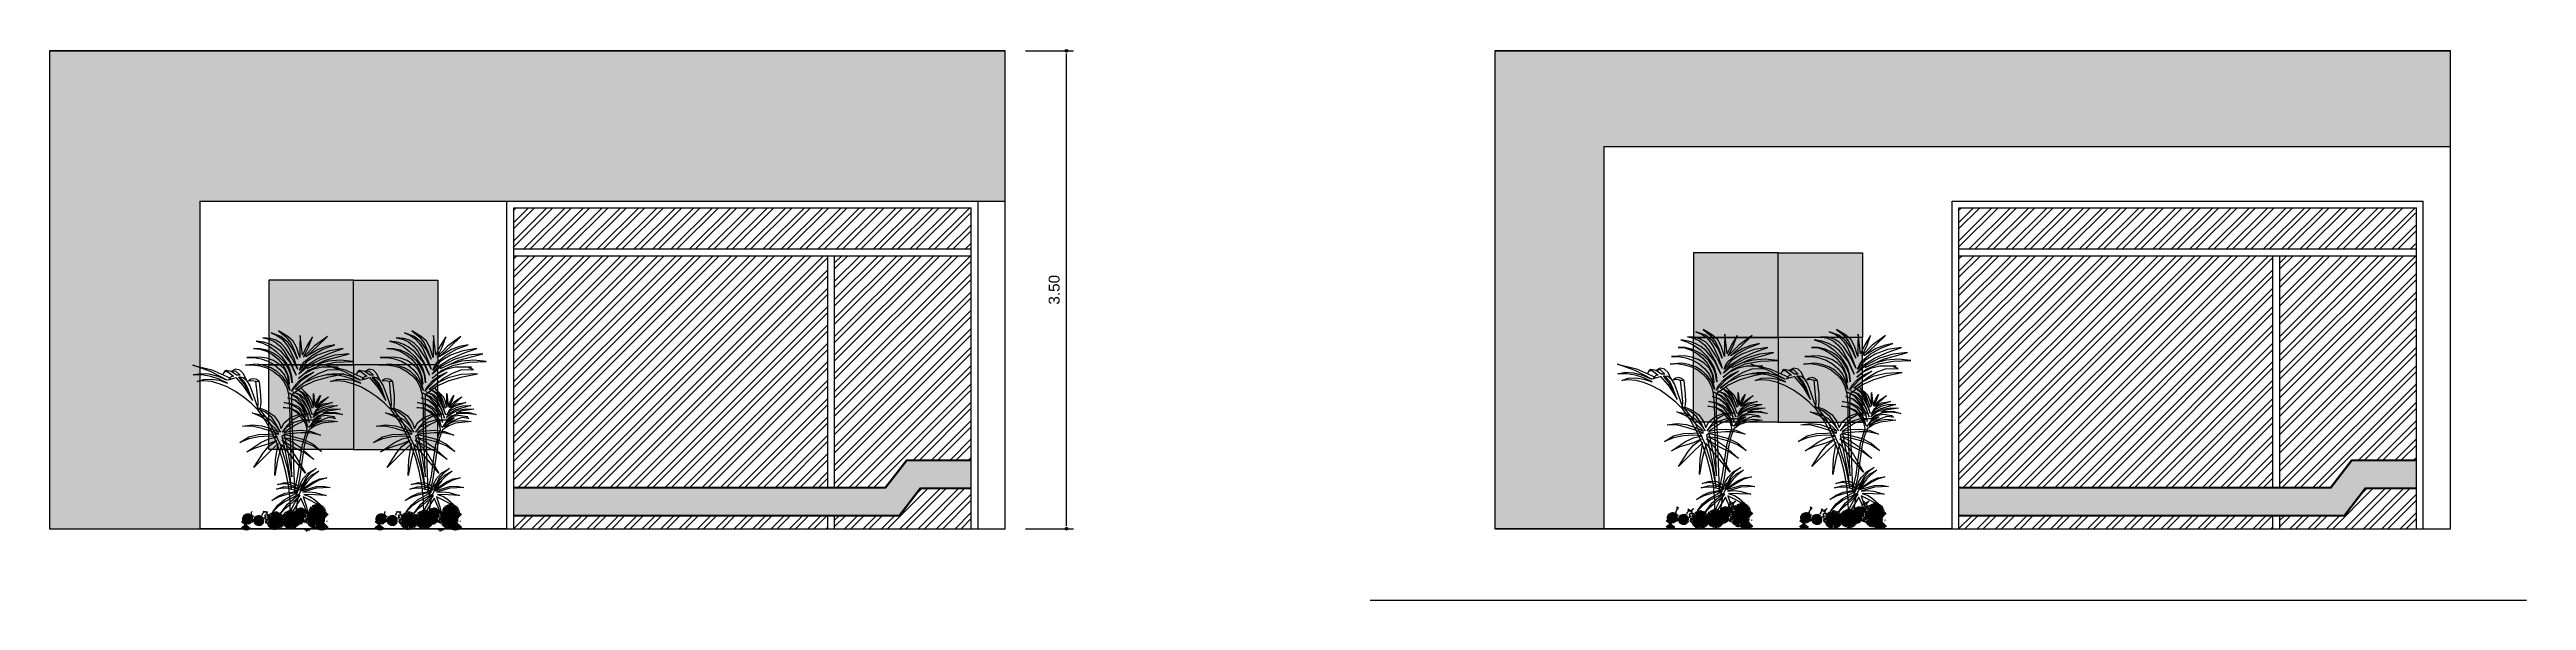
# Model space of a CAD drawing. Header units: millimetres. Extents: x 2125 to 3408, y 1171 to 1686.
# Drawn here: x 2722.67 to 2740.81, y 1621.58 to 1625.62 of the extents above; entities that cross this region are included whole.
import ezdxf

# ---------------------------------------------------------------- set-up
doc = ezdxf.new("R2010")
doc.units = ezdxf.units.MM
doc.layers.add('JARDIN', color=3, linetype='Continuous')
doc.styles.add('ROMANS', font='arial.ttf')
doc.dimstyles.new('ESCALA 50', dxfattribs={"dimtxt": 0.08, "dimasz": 0.02, "dimexe": 0.05, "dimexo": 0.05, "dimgap": 0.05, "dimtad": 1, "dimlfac": -10, "dimzin": 1, "dimdsep": 46, "dimtxsty": 'ROMANS', "dimblk1": 'PPC', "dimblk2": 'PPC', "dimsah": 1, "dimcen": 0.02, "dimclrd": 7, "dimclre": 7, "dimclrt": 3, "dimadec": 0, "dimazin": 0, "dimtfac": 1, "dimtix": 1, "dimtmove": 1, "dimatfit": 3, "dimldrblk": 'PPC', "dimfxl": 0, "dimtolj": 1, "dimtzin": 12, "dimarcsym": 0})
pattern_1 = [(0, (0, 0), (0, 0.06985), [0.0508, -0.01905]), (90, (0, 0), (-0.06985, 4e-18), [0.0508, -0.01905])]

msp = doc.modelspace()

# ---------------------------------------------------------------- blocks, each defined once
blk = doc.blocks.new('FLOR2')
at = {"layer": 'JARDIN', "linetype": 'Continuous'}
for points in [[(11.38, 19.61), (11.23, 17.93), (11.21, 16.07), (10.9, 16.07), (10.88, 19.61), (9.22, 20.85), (7.37, 21.69), (5.34, 22.27), (3.15, 22.71), (5.57, 22.58), (7.5, 22.12), (9.05, 21.36), (10.34, 20.39), (8.21, 22.05), (6.94, 22.76), (5.59, 23.29), (3.74, 23.34), (4.4, 23.6), (4.02, 23.67), (4.83, 23.7), (6.43, 23.7), (7.85, 23.32), (9.02, 22.71), (9.89, 22.02), (8.54, 23.19), (6.66, 24), (4.4, 24.43), (1.83, 24.51), (3.66, 24.74), (5.49, 24.56), (7.19, 24.1), (8.64, 23.47), (5.9, 24.74), (2.36, 25.7), (4.5, 25.48), (6.61, 24.82), (8.49, 23.85), (9.86, 22.63), (8.82, 23.87), (7.24, 24.89), (5.34, 25.73), (3.25, 26.47), (5.29, 26.14), (7.14, 25.48), (8.67, 24.51), (9.78, 23.24), (9.5, 23.9), (9.07, 24.46), (7.85, 25.5), (6.28, 26.37), (4.52, 27.03), (5.79, 26.77), (6.99, 26.31), (8.84, 25.22), (7.19, 26.72), (5.59, 28.25), (7.57, 26.82), (9.15, 25.2), (8.41, 26.67), (7.83, 28.22), (8.67, 26.87), (9.33, 25.5), (9.68, 28.42), (9.73, 26.77), (9.71, 25.12), (10.22, 26.67), (10.7, 27.58), (11.49, 28.27), (12.88, 29.11), (11.77, 28.22), (11.05, 27.31), (10.55, 26.24), (10.04, 24.87), (10.67, 26.24), (11.46, 27.38), (12.53, 28.27), (13.98, 28.8), (13.11, 28.42), (12.4, 27.92), (11.82, 27.28), (11.33, 26.57), (10.6, 24.99), (10.04, 23.39), (10.88, 25.09), (11.87, 26.59), (12.5, 27.23), (13.26, 27.69), (14.15, 27.97), (15.22, 28.04), (14.26, 27.86), (13.42, 27.46), (12.71, 26.87), (12.07, 26.11), (11.05, 24.33), (10.27, 22.48), (11.21, 24.46), (12.45, 25.98), (13.24, 26.59), (14.1, 27.05), (15.09, 27.41), (16.21, 27.58), (15.2, 27.25), (14.2, 26.75), (13.29, 26.09), (12.45, 25.27), (11.79, 24.38), (11.26, 23.42), (10.95, 22.4), (10.85, 21.36), (11.03, 22.53), (11.44, 23.54), (12.05, 24.46), (12.78, 25.2), (13.67, 25.78), (14.61, 26.21), (15.63, 26.44), (16.62, 26.47), (15.63, 26.39), (14.66, 26.06), (13.77, 25.58), (12.96, 24.92), (12.3, 24.13), (11.77, 23.24), (11.41, 22.25), (11.28, 21.18), (11.49, 22.4), (11.99, 23.37), (12.73, 24.1), (13.62, 24.66), (14.61, 25.02), (15.65, 25.2), (17.61, 25.12), (16.54, 25.12), (15.48, 24.92), (14.46, 24.56), (13.49, 24.03), (12.68, 23.34), (11.99, 22.48), (11.51, 21.44), (11.21, 20.22), (11.64, 21.36), (12.3, 22.3), (13.11, 23.04), (14.05, 23.57), (15.07, 23.93), (16.06, 24.13), (17.81, 23.98), (16.75, 24.05), (15.65, 23.9), (14.61, 23.57), (13.65, 23.06), (12.81, 22.4), (12.12, 21.59), (11.64, 20.65), (11.38, 19.61)], [(8.77, 16.35), (8.84, 16.71), (9.48, 17.88), (10.42, 18.74), (11.51, 19.15), (10.42, 18.82), (9.4, 18.03), (8.67, 16.89), (8.34, 15.46), (8.56, 16.79), (9.22, 18.06), (10.19, 19.15), (11.28, 19.83), (10.14, 19.33), (9.22, 18.49), (8.54, 17.42), (8.03, 16.12), (8.44, 17.34), (9, 18.54), (9.76, 19.5), (10.75, 20.01), (9.68, 19.63), (8.89, 18.84), (8.34, 17.8), (7.88, 16.66), (8.21, 17.73), (8.61, 18.77), (9.2, 19.68), (10.06, 20.39), (9.28, 19.94), (8.69, 19.28), (8.23, 18.49), (7.9, 17.57), (8.46, 19.2), (8.84, 19.83), (9.45, 20.5), (8.26, 19.35), (7.98, 18.74), (7.7, 17.73), (7.7, 19.78), (7.5, 17.9), (7.12, 18.72), (6.66, 19.48), (6.99, 18.59), (7.4, 17.7), (6.53, 18.59), (5.44, 19.3), (7.22, 17.7), (6.2, 18.23), (4.85, 18.44), (6.68, 17.78), (7.34, 17.24), (7.75, 16.53), (7.14, 17.24), (6.28, 17.7), (5.29, 17.95), (4.14, 17.98), (6.35, 17.34), (7.22, 16.86), (7.78, 16.18), (7.01, 16.81), (6, 17.27), (4.83, 17.47), (3.66, 17.42), (5.59, 17.12), (6.3, 16.86), (5.39, 16.99), (4.37, 16.94), (3.35, 16.63), (4.78, 16.81), (6.02, 16.73), (7.06, 16.38), (7.8, 15.77), (7.32, 16.12), (6.68, 16.4), (5.9, 16.53), (5.01, 16.4), (4.57, 16.3), (4.78, 16.28), (4.42, 16.07), (5.44, 16.2), (6.89, 15.64), (8.06, 14.83), (7.34, 15.31), (6.48, 15.64), (5.41, 15.77), (4.09, 15.62), (6.4, 15.36), (7.42, 14.98), (8.34, 14.37), (8.79, 13.18), (9.07, 11.96), (9.43, 9.54), (9.76, 7.08), (10.32, 4.54), (9.76, 5.83), (9.28, 6.37), (8.51, 6.67), (9.05, 6.19), (9.45, 5.61), (10.01, 4.31), (10.42, 1.74), (10.55, 1.64), (10.77, 1.59), (11.13, 1.72), (11.16, 3.78), (11.36, 5.91), (11.77, 8.04), (12.32, 10.15), (13.04, 12.19), (13.9, 14.07), (14.87, 15.79), (15.93, 17.27), (16.97, 18.34), (18.12, 19.28), (19.29, 20.09), (20.51, 20.75), (21.7, 21.23), (22.87, 21.54), (23.99, 21.66), (25, 21.56), (24.04, 21.87), (22.9, 21.92), (21.7, 21.74), (20.48, 21.33), (21.73, 21.92), (22.97, 22.32), (24.24, 22.55), (25.59, 22.55), (24.47, 22.76), (23.23, 22.68), (21.93, 22.35), (20.53, 21.74), (23, 23.04), (25.64, 23.98), (22.82, 23.29), (20.15, 22.1), (20.35, 21.79), (20, 21.92), (19.21, 22.15), (17.86, 20.55), (16.77, 18.74), (17.43, 20.5), (17.86, 21.38), (18.65, 22.25), (18.14, 22.17), (17.69, 21.82), (17.15, 20.93), (16.72, 19.71), (15.98, 17.57), (15.91, 18.39), (16.01, 19.4), (16.24, 21.61), (15.78, 21.54), (15.55, 19.45), (15.53, 18.41), (15.65, 17.34), (14.79, 16.25), (13.98, 14.98), (12.6, 12.08), (11.59, 8.83), (10.93, 5.45), (11.13, 7.46), (11.49, 9.47), (12.32, 13.48), (12.02, 13.69), (11.41, 10.56), (10.88, 7.38), (11.05, 11.73), (11.21, 16.07), (10.9, 16.07), (10.7, 10.61), (10.5, 5.15), (9.99, 7.51), (9.68, 9.85), (9.33, 12.16), (8.64, 14.4), (8.77, 15.08), (9.05, 15.72), (9.89, 16.76), (11, 17.47), (12.17, 17.7), (11.21, 17.62), (10.09, 17.12), (9.12, 16.18), (8.77, 15.52), (8.51, 14.78), (8.69, 15.57), (8.97, 16.25), (9.78, 17.37), (10.88, 18.11), (12.05, 18.41), (10.98, 18.28), (9.86, 17.78), (8.95, 16.81), (8.77, 16.35)], [(10.95, 20.11), (10.57, 20.83), (9.83, 21.64), (8.84, 22.4), (7.65, 22.93), (9.53, 21.64), (10.95, 20.11)], [(17.71, 21.84), (18.09, 22.71), (18.63, 23.24), (19.26, 23.37), (19.92, 23.04), (20.68, 23.19), (20.94, 23.04), (21.12, 22.66), (20.86, 23.04), (20.48, 23.04), (19.59, 22.35), (19.95, 22.27), (20.15, 22.07), (20.35, 21.79), (20.05, 21.92), (19.21, 22.15), (18.12, 20.93), (17.25, 19.58), (17.79, 20.95), (18.78, 22.22), (18.65, 22.25), (18.14, 22.17), (17.71, 21.84)], [(19.08, 22.5), (19.92, 23.04), (19.29, 23.16), (18.6, 22.5), (19.08, 22.5)], [(15.78, 21.54), (16.11, 21.84), (16.54, 21.97), (16.97, 21.89), (17.33, 21.64), (16.8, 21.72), (16.24, 21.61), (15.78, 21.54)], [(12.93, 12.34), (14.69, 10.64), (16.57, 8.76), (15.12, 10.97), (14.33, 11.93), (13.19, 12.8), (14.33, 12.29), (15.32, 11.98), (16.34, 11.65), (17.58, 11.07), (15.5, 12.47), (14.33, 13.02), (13.04, 13.33), (14.41, 13.43), (15.83, 13.33), (17.28, 13.02), (18.63, 12.49), (17.28, 13.3), (15.86, 13.66), (12.86, 13.76), (15.32, 14.57), (16.67, 14.88), (18.22, 14.93), (16.8, 15.13), (15.35, 14.98), (14.03, 14.57), (12.86, 14.02), (14.48, 15.59), (15.45, 16.28), (16.8, 16.89), (15.32, 16.56), (14.15, 15.9), (13.26, 15.01), (12.58, 14.04), (13.16, 15.13), (13.9, 16.18), (14.94, 17.04), (16.34, 17.67), (15.48, 17.52), (14.71, 17.24), (13.54, 16.43), (12.83, 15.46), (12.5, 14.55), (12.05, 15.39), (11.1, 16.18), (9.83, 16.68), (8.23, 16.73), (9.71, 16.46), (10.8, 15.82), (11.66, 14.98), (12.35, 14.04), (11.56, 14.85), (10.57, 15.49), (9.35, 15.87), (7.85, 15.87), (9.25, 15.59), (10.29, 15.13), (12.07, 13.97), (10.88, 14.24), (9.48, 14.32), (8.03, 14.14), (6.63, 13.58), (8.21, 13.91), (9.55, 13.91), (12.1, 13.71), (9.1, 12.92), (7.75, 12.21), (6.48, 11.12), (7.8, 11.96), (9.28, 12.57), (10.75, 12.95), (12.12, 13.15), (10.85, 12.57), (9.66, 11.78), (7.65, 9.95), (8.92, 10.87), (10.09, 11.47), (11.23, 12.06), (12.4, 12.85), (11.28, 11.7), (10.39, 10.51), (8.89, 7.92), (12.45, 12.16), (13.01, 9.87), (13.44, 7.56), (13.34, 9.92), (12.93, 12.34)], [(8.39, 14.7), (7.6, 15.52), (6.58, 16.15), (7.22, 15.95), (7.78, 15.54), (8.39, 14.7)], [(9.22, 4.39), (8.72, 2.91), (8.44, 1.41), (8.97, 2.84), (9.58, 4.18), (11.74, 0.65), (10.9, 2.66), (10.39, 3.62), (9.68, 4.61), (11.21, 3.22), (11.99, 2.56), (12.81, 1.69), (11.54, 3.32), (9.89, 4.74), (11.89, 3.72), (12.88, 3.01), (13.75, 2.17), (12.96, 3.17), (12.05, 3.93), (9.99, 5.1), (11.79, 4.69), (12.78, 4.39), (13.87, 3.83), (12.93, 4.49), (11.92, 4.92), (10.01, 5.25), (11.38, 5.63), (12.17, 5.68), (13.19, 5.55), (12.12, 5.88), (11.21, 5.91), (10.47, 5.73), (9.83, 5.38), (10.42, 5.83), (11.08, 6.19), (11.94, 6.34), (13.01, 6.21), (11.89, 6.55), (10.9, 6.49), (10.19, 6.19), (9.76, 5.73), (9.63, 6.39), (9.17, 7.18), (8.44, 7.97), (7.29, 8.6), (8.26, 7.89), (8.89, 7.1), (9.66, 5.43), (8.69, 6.98), (7.93, 7.66), (6.89, 8.2), (7.8, 7.51), (8.44, 6.85), (9.45, 5.48), (7.75, 6.62), (6.73, 7.05), (5.69, 7.23), (6.81, 6.85), (7.75, 6.37), (9.43, 5.3), (7.27, 5.91), (6.23, 5.99), (5.18, 5.76), (7.27, 5.68), (9.25, 5.07), (8.31, 5.15), (7.42, 5.05), (5.79, 4.61), (7.5, 4.69), (9.1, 4.74), (8.21, 4.44), (7.55, 3.98), (6.3, 2.89), (9.22, 4.39)]]:
    blk.add_lwpolyline(points, dxfattribs=at)
blk = doc.blocks.new('PPC')
at = {"color": 2}
blk.add_circle((0, 0), 0.5, dxfattribs=at)
blk = doc.blocks.new('*D1153')
at = {"color": 7, "lineweight": -2, "transparency": 16777216}
for p, q in [((2729.815, 1625.609), (2730.165, 1625.609)), ((2730.115, 1622.129), (2730.115, 1625.589)), ((2729.815, 1622.109), (2730.165, 1622.109))]:
    blk.add_line(p, q, dxfattribs=at)
at = {"layer": 'DEFPOINTS', "color": 0, "transparency": 16777216}
for p in [(2729.666, 1625.609), (2730.115, 1625.609), (2729.466, 1622.109)]:
    blk.add_point(p, dxfattribs=at)
at = {"color": 7, "lineweight": -2, "transparency": 16777216, "xscale": 0.02, "yscale": 0.02, "zscale": 0.02}
for p, rotation in [((2730.115, 1625.609), 90), ((2730.115, 1622.109), 270)]:
    blk.add_blockref('PPC', p, dxfattribs=dict(at, rotation=rotation))
at = {"color": 3, "transparency": 16777216, "insert": (2730.024, 1623.859), "char_height": 0.08, "attachment_point": 5, "rotation": 90, "style": 'ROMANS'}
blk.add_mtext('\\A1;3.50', dxfattribs=at)

# ---------------------------------------------------------------- dimensions: what is measured, and where the dimension line sits
dim = msp.add_linear_dim(base=(2730.1147, 1625.6088), p1=(2729.4661, 1622.1088), p2=(2729.6661, 1625.6088), angle=90, dimstyle='ESCALA 50', override={"dimfxl": 0.3, "dimfxlon": 1})
dim.commit()
dim.dimension.update_dxf_attribs({"geometry": '*D1153', "text_midpoint": (2730.0238, 1623.8588)})

# ---------------------------------------------------------------- hatches: boundary and pattern name
at = {"transparency": 33554610}
h = msp.add_hatch(dxfattribs=at)
h.set_pattern_fill('ANGLE', color=253, scale=0.01)
h.set_pattern_definition(pattern_1)
h.paths.add_polyline_path([(2729.6661, 1625.6088), (2722.6661, 1625.6088), (2722.6661, 1622.1088), (2723.7661, 1622.1088), (2723.7661, 1624.5088), (2729.4661, 1624.5088), (2729.6661, 1624.5088)])
h = msp.add_hatch(dxfattribs=at)
h.set_pattern_fill('ANGLE', color=253, scale=0.01)
h.set_pattern_definition(pattern_1)
h.paths.add_polyline_path([(2734.0499, 1624.9088), (2740.2499, 1624.9088), (2740.2499, 1625.6088), (2733.2499, 1625.6088), (2733.2499, 1622.1088), (2734.0499, 1622.1088)])
h = msp.add_hatch(dxfattribs=at)
h.set_pattern_fill('ANSI32', color=0, scale=0.01)
h.set_pattern_definition([(45, (-10.58379, 119.43482), (-0.067351921, 0.067351921), []), (45, (-10.53889, 119.43482), (-0.067351921, 0.067351921), [])])
h.paths.add_polyline_path([(2729.4108, 1624.4603), (2726.0608, 1624.4603), (2726.0608, 1624.1603), (2729.4108, 1624.1603)])
h = msp.add_hatch(dxfattribs=at)
h.set_pattern_fill('ANSI32', color=0, scale=0.01)
h.set_pattern_definition([(45, (5e-13, 119.43482), (-0.067351921, 0.067351921), []), (45, (0.0449, 119.43482), (-0.067351921, 0.067351921), [])])
h.paths.add_polyline_path([(2739.9946, 1624.4603), (2736.6446, 1624.4603), (2736.6446, 1624.1603), (2739.9946, 1624.1603)])
h = msp.add_hatch(dxfattribs=at)
h.set_pattern_fill('ANSI32', color=0, scale=0.01)
h.set_pattern_definition([(45, (-10.58379, 0), (-0.067351921, 0.067351921), []), (45, (-10.53889, 0), (-0.067351921, 0.067351921), [])])
h.paths.add_polyline_path([(2728.3661, 1624.1088), (2726.0661, 1624.1088), (2726.0661, 1622.4138), (2728.3661, 1622.4138)])
h.paths.add_polyline_path([(2729.4161, 1624.1088), (2728.4161, 1624.1088), (2728.4161, 1622.4138), (2728.7896, 1622.4138), (2728.9436, 1622.6138), (2729.4161, 1622.6138)])
h.paths.add_polyline_path([(2729.4161, 1622.4038), (2729.047, 1622.4038), (2728.8929, 1622.2038), (2728.4161, 1622.2038), (2728.4161, 1622.1088), (2729.4161, 1622.1088)])
h.paths.add_polyline_path([(2728.3661, 1622.2038), (2726.0661, 1622.2038), (2726.0661, 1622.1088), (2728.3661, 1622.1088)])
at = {"true_color": 0xfff5eb, "transparency": 33554610}
h = msp.add_hatch(color=7, dxfattribs=at)
h.dxf.hatch_style = 1
h.paths.add_polyline_path([(2735.9449, 1623.5088), (2735.3249, 1623.5088), (2735.3249, 1622.8888), (2735.9449, 1622.8888)])
h.paths.add_polyline_path([(2735.9449, 1624.1288), (2735.3249, 1624.1288), (2735.3249, 1623.5088), (2735.9449, 1623.5088)])
h.paths.add_polyline_path([(2735.3249, 1624.1288), (2734.7049, 1624.1288), (2734.7049, 1623.5088), (2735.3249, 1623.5088)])
h.paths.add_polyline_path([(2735.3249, 1623.5088), (2734.7049, 1623.5088), (2734.7049, 1622.8888), (2735.3249, 1622.8888)])
at = {"transparency": 33554610}
h = msp.add_hatch(dxfattribs=at)
h.set_pattern_fill('ANSI32', color=0, scale=0.01)
h.paths.add_polyline_path([(2738.9499, 1622.4138), (2738.9499, 1624.1088), (2736.6499, 1624.1088), (2736.6499, 1622.4138)])
h.paths.add_polyline_path([(2738.9999, 1622.4138), (2739.3733, 1622.4138), (2739.5274, 1622.6138), (2739.9999, 1622.6138), (2739.9999, 1624.1088), (2738.9999, 1624.1088)])
h.paths.add_polyline_path([(2739.9999, 1622.1088), (2739.9999, 1622.4038), (2739.6307, 1622.4038), (2739.4766, 1622.2038), (2738.9999, 1622.2038), (2738.9999, 1622.1088)])
h.paths.add_polyline_path([(2738.9499, 1622.1088), (2738.9499, 1622.2038), (2736.6499, 1622.2038), (2736.6499, 1622.1088)])
at = {"true_color": 0xfff5eb, "transparency": 33554610}
h = msp.add_hatch(color=7, dxfattribs=at)
h.dxf.hatch_style = 1
h.paths.add_polyline_path([(2725.5111, 1623.3088), (2724.8911, 1623.3088), (2724.8911, 1622.6888), (2725.5111, 1622.6888)])
h.paths.add_polyline_path([(2725.5111, 1623.9288), (2724.8911, 1623.9288), (2724.8911, 1623.3088), (2725.5111, 1623.3088)])
h.paths.add_polyline_path([(2724.8911, 1623.9288), (2724.2711, 1623.9288), (2724.2711, 1623.3088), (2724.8911, 1623.3088)])
h.paths.add_polyline_path([(2724.8911, 1623.3088), (2724.2711, 1623.3088), (2724.2711, 1622.6888), (2724.8911, 1622.6888)])
at = {"transparency": 33554610}
h = msp.add_hatch(color=7, dxfattribs=at)
h.dxf.hatch_style = 1
h.paths.add_polyline_path([(2728.3661, 1622.4088), (2726.0661, 1622.4088), (2726.0661, 1622.2088), (2728.3661, 1622.2088)])
h.paths.add_polyline_path([(2729.0445, 1622.4088), (2729.4161, 1622.4088), (2729.4161, 1622.6088), (2728.9461, 1622.6088), (2728.792, 1622.4088), (2728.4161, 1622.4088), (2728.4161, 1622.2088), (2728.8904, 1622.2088)])
h.paths.add_polyline_path([(2728.4161, 1622.4088), (2728.3661, 1622.4088), (2728.3661, 1622.2088), (2728.4161, 1622.2088)])
h = msp.add_hatch(color=7, dxfattribs=at)
h.dxf.hatch_style = 1
h.paths.add_polyline_path([(2738.9499, 1622.4088), (2736.6499, 1622.4088), (2736.6499, 1622.2088), (2738.9499, 1622.2088)])
h.paths.add_polyline_path([(2739.6283, 1622.4088), (2739.9999, 1622.4088), (2739.9999, 1622.6088), (2739.5299, 1622.6088), (2739.3758, 1622.4088), (2738.9999, 1622.4088), (2738.9999, 1622.2088), (2739.4742, 1622.2088)])
h.paths.add_polyline_path([(2738.9999, 1622.4088), (2738.9499, 1622.4088), (2738.9499, 1622.2088), (2738.9999, 1622.2088)])

# ---------------------------------------------------------------- linework, layer by layer
at = {"color": 253, "transparency": 33554610}
for p, q in [((2722.6661, 1625.6088), (2729.6661, 1625.6088)), ((2722.6661, 1625.6088), (2722.6661, 1622.1088)), ((2729.6661, 1625.6088), (2722.6661, 1625.6088)), ((2733.2499, 1625.6088), (2733.2499, 1622.1088)), ((2733.2499, 1625.6088), (2740.2499, 1625.6088)), ((2740.2499, 1625.6088), (2733.2499, 1625.6088)), ((2740.2499, 1624.9088), (2740.2499, 1625.6088)), ((2734.0499, 1624.9088), (2734.0499, 1622.1088)), ((2734.0499, 1624.9088), (2740.2499, 1624.9088)), ((2723.7661, 1624.5088), (2729.4661, 1624.5088)), ((2723.7661, 1624.5088), (2723.7661, 1622.1088)), ((2729.4661, 1624.5088), (2729.6661, 1624.5088))]:
    msp.add_line(p, q, dxfattribs=at)
at = {"color": 254, "true_color": 0xffc9b8, "transparency": 33554610}
for p, q in [((2729.6661, 1622.1088), (2729.6661, 1625.6088)), ((2740.2499, 1622.1088), (2740.2499, 1624.9088))]:
    msp.add_line(p, q, dxfattribs=at)
for p, q in [((2726.0161, 1624.5088), (2729.4661, 1624.5088)), ((2726.0161, 1622.1088), (2726.0161, 1624.5088)), ((2726.0661, 1624.4588), (2729.4161, 1624.4588)), ((2726.0661, 1622.1088), (2726.0661, 1624.4588)), ((2729.4161, 1622.1088), (2729.4161, 1624.4588)), ((2729.4661, 1622.1088), (2729.4661, 1624.5088)), ((2736.5999, 1622.1088), (2736.5999, 1624.5088)), ((2736.5999, 1624.5088), (2740.0499, 1624.5088)), ((2736.6499, 1624.4588), (2739.9999, 1624.4588)), ((2736.6499, 1622.1088), (2736.6499, 1624.4588)), ((2739.9999, 1622.1088), (2739.9999, 1624.4588)), ((2740.0499, 1622.1088), (2740.0499, 1624.5088)), ((2726.0661, 1624.1588), (2729.4161, 1624.1588)), ((2726.0661, 1624.1088), (2729.4161, 1624.1088)), ((2728.3661, 1622.4138), (2728.3661, 1624.1088)), ((2728.4161, 1622.4138), (2728.4161, 1624.1088)), ((2736.6499, 1624.1588), (2739.9999, 1624.1588)), ((2736.6499, 1624.1088), (2739.9999, 1624.1088)), ((2738.9499, 1622.4138), (2738.9499, 1624.1088)), ((2738.9999, 1622.4138), (2738.9999, 1624.1088)), ((2735.3249, 1623.5088), (2734.7049, 1623.5088)), ((2724.8911, 1623.3088), (2724.1938, 1623.3088)), ((2724.8911, 1623.3088), (2724.2711, 1623.3088)), ((2728.7896, 1622.4138), (2728.9436, 1622.6138)), ((2728.792, 1622.4088), (2728.9461, 1622.6088)), ((2728.9436, 1622.6138), (2729.4161, 1622.6138)), ((2728.9461, 1622.6088), (2729.4161, 1622.6088)), ((2739.3733, 1622.4138), (2739.5274, 1622.6138)), ((2739.3758, 1622.4088), (2739.5299, 1622.6088)), ((2739.5274, 1622.6138), (2739.9999, 1622.6138)), ((2739.5299, 1622.6088), (2739.9999, 1622.6088)), ((2726.0661, 1622.4138), (2728.7896, 1622.4138)), ((2726.0661, 1622.4088), (2728.792, 1622.4088)), ((2728.8904, 1622.2088), (2729.0445, 1622.4088)), ((2728.8929, 1622.2038), (2729.047, 1622.4038)), ((2729.0445, 1622.4088), (2729.4161, 1622.4088)), ((2729.047, 1622.4038), (2729.4161, 1622.4038)), ((2736.6499, 1622.4138), (2739.3733, 1622.4138)), ((2736.6499, 1622.4088), (2739.3758, 1622.4088)), ((2739.4742, 1622.2088), (2739.6283, 1622.4088)), ((2739.4766, 1622.2038), (2739.6307, 1622.4038)), ((2739.6283, 1622.4088), (2739.9999, 1622.4088)), ((2739.6307, 1622.4038), (2739.9999, 1622.4038)), ((2722.6661, 1622.1088), (2729.6661, 1622.1088)), ((2726.0161, 1622.1088), (2723.7661, 1622.1088)), ((2726.0661, 1622.2088), (2728.8904, 1622.2088)), ((2726.0661, 1622.2038), (2728.8929, 1622.2038)), ((2728.3661, 1622.1088), (2728.3661, 1622.2088)), ((2728.4161, 1622.1088), (2728.4161, 1622.2088)), ((2733.2499, 1622.1088), (2740.2499, 1622.1088)), ((2736.5999, 1622.1088), (2733.2499, 1622.1088)), ((2736.6499, 1622.2088), (2739.4742, 1622.2088)), ((2736.6499, 1622.2038), (2739.4766, 1622.2038)), ((2738.9499, 1622.1088), (2738.9499, 1622.2088)), ((2738.9999, 1622.1088), (2738.9999, 1622.2088)), ((2740.8064, 1621.5832), (2732.3387, 1621.5832))]:
    msp.add_line(p, q)
at = {"color": 254, "true_color": 0xffe3c7, "transparency": 33554610}
for p, q in [((2735.3249, 1624.1288), (2734.7049, 1624.1288)), ((2734.7049, 1624.1288), (2734.7049, 1623.5088)), ((2735.3249, 1623.5088), (2735.3249, 1624.1288)), ((2735.3249, 1623.5088), (2735.3249, 1624.1288)), ((2735.3249, 1624.1288), (2735.9449, 1624.1288)), ((2735.9449, 1624.1288), (2735.9449, 1623.5088)), ((2724.8911, 1623.9288), (2724.2711, 1623.9288)), ((2724.2711, 1623.9288), (2724.2711, 1623.3088)), ((2724.8911, 1623.3088), (2724.8911, 1623.9288)), ((2724.8911, 1623.3088), (2724.8911, 1623.9288)), ((2724.8911, 1623.9288), (2725.5111, 1623.9288)), ((2725.5111, 1623.9288), (2725.5111, 1623.3088)), ((2734.7049, 1622.8888), (2734.7049, 1623.5088)), ((2734.7049, 1623.5088), (2735.3249, 1623.5088)), ((2734.7049, 1623.5088), (2735.3249, 1623.5088)), ((2735.3249, 1623.5088), (2735.3249, 1622.8888)), ((2735.3249, 1623.5088), (2735.3249, 1622.8888)), ((2735.9449, 1623.5088), (2735.3249, 1623.5088)), ((2735.9449, 1623.5088), (2735.3249, 1623.5088)), ((2735.9449, 1622.8888), (2735.9449, 1623.5088)), ((2724.2711, 1622.6888), (2724.2711, 1623.3088)), ((2724.2711, 1623.3088), (2724.8911, 1623.3088)), ((2724.2711, 1623.3088), (2724.8911, 1623.3088)), ((2724.8911, 1623.3088), (2724.8911, 1622.6888)), ((2724.8911, 1623.3088), (2724.8911, 1622.6888)), ((2725.5111, 1623.3088), (2724.8911, 1623.3088)), ((2725.5111, 1623.3088), (2724.8911, 1623.3088)), ((2725.5111, 1622.6888), (2725.5111, 1623.3088)), ((2735.3249, 1622.8888), (2734.7049, 1622.8888)), ((2735.3249, 1622.8888), (2735.9449, 1622.8888)), ((2724.8911, 1622.6888), (2724.2711, 1622.6888)), ((2724.8911, 1622.6888), (2725.5111, 1622.6888))]:
    msp.add_line(p, q, dxfattribs=at)
at = {"color": 3}
for p, q in [((2724.5951, 1622.2826), (2724.6579, 1622.1633)), ((2724.5966, 1622.1625), (2724.6563, 1622.2834)), ((2724.6048, 1622.2868), (2724.6481, 1622.1591)), ((2724.6065, 1622.1586), (2724.6465, 1622.2873)), ((2724.6151, 1622.2894), (2724.6379, 1622.1565)), ((2724.6168, 1622.1562), (2724.6362, 1622.2897)), ((2724.6256, 1622.2904), (2724.6273, 1622.1556)), ((2725.5724, 1622.2826), (2725.6352, 1622.1633)), ((2725.574, 1622.1625), (2725.6336, 1622.2834)), ((2725.5821, 1622.2868), (2725.6254, 1622.1591)), ((2725.5838, 1622.1586), (2725.6238, 1622.2873)), ((2725.5924, 1622.2894), (2725.6152, 1622.1565)), ((2725.5941, 1622.1562), (2725.6135, 1622.2897)), ((2725.6029, 1622.2904), (2725.6047, 1622.1556)), ((2734.9635, 1622.2812), (2734.9635, 1622.2704)), ((2734.9647, 1622.2776), (2734.9683, 1622.2836)), ((2734.9683, 1622.2836), (2734.9695, 1622.2884)), ((2734.9695, 1622.2884), (2734.9743, 1622.2896)), ((2734.9719, 1622.3099), (2734.9803, 1622.3051)), ((2734.9743, 1622.3051), (2734.9719, 1622.3099)), ((2734.9719, 1622.3003), (2734.9743, 1622.3051)), ((2734.9743, 1622.2956), (2734.9719, 1622.3003)), ((2734.9743, 1622.2896), (2734.9743, 1622.2956)), ((2734.9803, 1622.3051), (2734.9791, 1622.2991)), ((2734.9791, 1622.2991), (2734.9803, 1622.2944)), ((2734.9803, 1622.2944), (2734.9851, 1622.2944)), ((2734.9851, 1622.2944), (2734.9911, 1622.2956)), ((2734.9935, 1622.2896), (2734.9887, 1622.2872)), ((2734.9887, 1622.2872), (2734.9959, 1622.286)), ((2734.9911, 1622.2956), (2734.9935, 1622.3003)), ((2734.9935, 1622.3003), (2734.9983, 1622.3027)), ((2734.9983, 1622.2908), (2734.9935, 1622.2896)), ((2734.9959, 1622.286), (2734.9983, 1622.28)), ((2734.9983, 1622.3027), (2735.0031, 1622.3039)), ((2735.0043, 1622.3015), (2734.9983, 1622.2967)), ((2734.9983, 1622.2967), (2734.9983, 1622.2908)), ((2735.0031, 1622.3039), (2735.0079, 1622.3087)), ((2735.0079, 1622.3063), (2735.0043, 1622.3015)), ((2735.0127, 1622.3123), (2735.0079, 1622.3063)), ((2735.02, 1622.2849), (2735.1006, 1622.1769)), ((2735.0214, 1622.1758), (2735.0992, 1622.2859)), ((2735.0289, 1622.2906), (2735.0916, 1622.1712)), ((2735.0304, 1622.1704), (2735.0901, 1622.2913)), ((2735.0386, 1622.2947), (2735.0819, 1622.167)), ((2735.0403, 1622.1665), (2735.0803, 1622.2953)), ((2735.0489, 1622.2973), (2735.0717, 1622.1644)), ((2735.0506, 1622.1642), (2735.07, 1622.2976)), ((2735.0594, 1622.2983), (2735.0611, 1622.1635)), ((2735.9408, 1622.2812), (2735.9408, 1622.2704)), ((2735.942, 1622.2776), (2735.9456, 1622.2836)), ((2735.9456, 1622.2836), (2735.9468, 1622.2884)), ((2735.9468, 1622.2884), (2735.9516, 1622.2896)), ((2735.9492, 1622.3099), (2735.9576, 1622.3051)), ((2735.9516, 1622.3051), (2735.9492, 1622.3099)), ((2735.9492, 1622.3003), (2735.9516, 1622.3051)), ((2735.9516, 1622.2956), (2735.9492, 1622.3003)), ((2735.9516, 1622.2896), (2735.9516, 1622.2956)), ((2735.9576, 1622.3051), (2735.9564, 1622.2991)), ((2735.9564, 1622.2991), (2735.9576, 1622.2944)), ((2735.9576, 1622.2944), (2735.9624, 1622.2944)), ((2735.9624, 1622.2944), (2735.9684, 1622.2956)), ((2735.9708, 1622.2896), (2735.966, 1622.2872)), ((2735.966, 1622.2872), (2735.9732, 1622.286)), ((2735.9684, 1622.2956), (2735.9708, 1622.3003)), ((2735.9708, 1622.3003), (2735.9756, 1622.3027)), ((2735.9756, 1622.2908), (2735.9708, 1622.2896)), ((2735.9732, 1622.286), (2735.9756, 1622.28)), ((2735.9756, 1622.3027), (2735.9804, 1622.3039)), ((2735.9816, 1622.3015), (2735.9756, 1622.2967)), ((2735.9756, 1622.2967), (2735.9756, 1622.2908)), ((2735.9804, 1622.3039), (2735.9852, 1622.3087)), ((2735.9852, 1622.3063), (2735.9816, 1622.3015)), ((2735.99, 1622.3123), (2735.9852, 1622.3063)), ((2735.9973, 1622.2849), (2736.0779, 1622.1769)), ((2735.9987, 1622.1758), (2736.0765, 1622.2859)), ((2736.0062, 1622.2906), (2736.069, 1622.1712)), ((2736.0078, 1622.1704), (2736.0674, 1622.2913)), ((2736.0159, 1622.2947), (2736.0592, 1622.167)), ((2736.0176, 1622.1665), (2736.0576, 1622.2953)), ((2736.0262, 1622.2973), (2736.049, 1622.1644)), ((2736.0279, 1622.1642), (2736.0473, 1622.2976)), ((2736.0367, 1622.2983), (2736.0384, 1622.1635)), ((2724.1371, 1622.1597), (2724.0717, 1622.1143)), ((2724.0727, 1622.1611), (2724.1361, 1622.113)), ((2724.1331, 1622.1646), (2724.0756, 1622.1095)), ((2724.1558, 1622.1804), (2724.0763, 1622.1821)), ((2724.1555, 1622.1866), (2724.0766, 1622.1759)), ((2724.0768, 1622.1658), (2724.1319, 1622.1083)), ((2724.0769, 1622.1883), (2724.1552, 1622.1742)), ((2724.1542, 1622.1928), (2724.078, 1622.1698)), ((2724.0785, 1622.1944), (2724.1536, 1622.1682)), ((2724.1519, 1622.1986), (2724.0802, 1622.164)), ((2724.1284, 1622.1687), (2724.0803, 1622.1053)), ((2724.081, 1622.2001), (2724.1511, 1622.1624)), ((2724.0817, 1622.1697), (2724.1271, 1622.1043)), ((2724.1487, 1622.204), (2724.0834, 1622.1586)), ((2724.0844, 1622.2053), (2724.1477, 1622.1572)), ((2724.1232, 1622.1721), (2724.0855, 1622.102)), ((2724.0871, 1622.1729), (2724.1217, 1622.1012)), ((2724.1448, 1622.2088), (2724.0873, 1622.1537)), ((2724.0885, 1622.21), (2724.1436, 1622.1525)), ((2724.1175, 1622.1746), (2724.0913, 1622.0994)), ((2724.1401, 1622.213), (2724.092, 1622.1496)), ((2724.0929, 1622.1751), (2724.1159, 1622.0989)), ((2724.0934, 1622.214), (2724.1388, 1622.1486)), ((2724.1349, 1622.2163), (2724.0972, 1622.1462)), ((2724.1114, 1622.1762), (2724.0973, 1622.0979)), ((2724.0987, 1622.2171), (2724.1334, 1622.1454)), ((2724.099, 1622.1765), (2724.1098, 1622.0976)), ((2724.1292, 1622.2188), (2724.103, 1622.1437)), ((2724.1052, 1622.1768), (2724.1035, 1622.0972)), ((2724.1046, 1622.2194), (2724.1275, 1622.1432)), ((2724.1231, 1622.2204), (2724.109, 1622.1421)), ((2724.1107, 1622.2207), (2724.1214, 1622.1418)), ((2724.1169, 1622.2211), (2724.1152, 1622.1415)), ((2724.1313, 1622.187), (2724.1313, 1622.1762)), ((2724.1313, 1622.1762), (2724.1325, 1622.1834)), ((2724.1325, 1622.1834), (2724.1361, 1622.1893)), ((2724.1361, 1622.1893), (2724.1373, 1622.1941)), ((2724.1373, 1622.1941), (2724.1421, 1622.1953)), ((2724.1421, 1622.2109), (2724.1397, 1622.2157)), ((2724.1397, 1622.2157), (2724.1481, 1622.2109)), ((2724.1397, 1622.2061), (2724.1421, 1622.2109)), ((2724.1421, 1622.2013), (2724.1397, 1622.2061)), ((2724.1421, 1622.1953), (2724.1421, 1622.2013)), ((2724.143, 1622.2312), (2724.143, 1622.2204)), ((2724.143, 1622.2204), (2724.1442, 1622.2276)), ((2724.1442, 1622.2276), (2724.1478, 1622.2336)), ((2724.1481, 1622.2109), (2724.1469, 1622.2049)), ((2724.1469, 1622.2049), (2724.1481, 1622.2001)), ((2724.1481, 1622.1582), (2724.1469, 1622.1534)), ((2724.1478, 1622.2336), (2724.149, 1622.2384)), ((2724.1481, 1622.2001), (2724.1529, 1622.2001)), ((2724.1529, 1622.1774), (2724.1481, 1622.1738)), ((2724.1481, 1622.1738), (2724.1529, 1622.169)), ((2724.1529, 1622.1582), (2724.1481, 1622.1582)), ((2724.1529, 1622.169), (2724.1517, 1622.1642)), ((2724.1517, 1622.1642), (2724.1565, 1622.1618)), ((2724.1529, 1622.2001), (2724.1589, 1622.2013)), ((2724.2372, 1622.1679), (2724.1576, 1622.1696)), ((2724.2368, 1622.1741), (2724.158, 1622.1633)), ((2724.1582, 1622.1758), (2724.2366, 1622.1616)), ((2724.1598, 1622.2025), (2724.1586, 1622.1977)), ((2724.2355, 1622.1802), (2724.1593, 1622.1572)), ((2724.1598, 1622.1818), (2724.235, 1622.1556)), ((2724.2332, 1622.186), (2724.1616, 1622.1514)), ((2724.1623, 1622.1875), (2724.2325, 1622.1499)), ((2724.2301, 1622.1914), (2724.1647, 1622.146)), ((2724.1657, 1622.1928), (2724.2291, 1622.1446)), ((2724.2261, 1622.1962), (2724.1687, 1622.1412)), ((2724.1699, 1622.1974), (2724.2249, 1622.14)), ((2724.2215, 1622.2004), (2724.1733, 1622.137)), ((2724.1747, 1622.2014), (2724.2201, 1622.136)), ((2724.2162, 1622.2038), (2724.1786, 1622.1336)), ((2724.1801, 1622.2045), (2724.2147, 1622.1329)), ((2724.2105, 1622.2063), (2724.1843, 1622.1311)), ((2724.1859, 1622.2068), (2724.2089, 1622.1306)), ((2724.2045, 1622.2079), (2724.1903, 1622.1295)), ((2724.192, 1622.2081), (2724.2028, 1622.1293)), ((2724.1983, 1622.2085), (2724.1966, 1622.1289)), ((2724.2243, 1622.2186), (2724.2243, 1622.2079)), ((2724.2243, 1622.2079), (2724.2255, 1622.215)), ((2724.2255, 1622.215), (2724.2291, 1622.221)), ((2724.2291, 1622.221), (2724.2303, 1622.2258)), ((2724.2303, 1622.2258), (2724.2351, 1622.227)), ((2724.2351, 1622.233), (2724.2327, 1622.2378)), ((2724.2351, 1622.227), (2724.2351, 1622.233)), ((2724.2399, 1622.2366), (2724.2411, 1622.2318)), ((2724.2411, 1622.1899), (2724.2399, 1622.1851)), ((2724.2399, 1622.1851), (2724.2447, 1622.1827)), ((2724.2411, 1622.2318), (2724.2459, 1622.2318)), ((2724.2459, 1622.2091), (2724.2411, 1622.2055)), ((2724.2411, 1622.2055), (2724.2459, 1622.2007)), ((2724.2459, 1622.1899), (2724.2411, 1622.1899)), ((2724.2459, 1622.2007), (2724.2447, 1622.1959)), ((2724.2447, 1622.1959), (2724.2495, 1622.1935)), ((2724.2447, 1622.1827), (2724.2483, 1622.1779)), ((2724.2459, 1622.2318), (2724.2519, 1622.233)), ((2724.2555, 1622.2091), (2724.2459, 1622.2091)), ((2724.2543, 1622.1935), (2724.2459, 1622.1899)), ((2724.2519, 1622.1695), (2724.2471, 1622.1647)), ((2724.2471, 1622.1647), (2724.2471, 1622.16)), ((2724.2471, 1622.16), (2724.2519, 1622.1612)), ((2724.2483, 1622.1779), (2724.2531, 1622.1767)), ((2724.2543, 1622.227), (2724.2495, 1622.2246)), ((2724.2495, 1622.2246), (2724.2567, 1622.2234)), ((2724.2495, 1622.1935), (2724.2543, 1622.1935)), ((2724.2507, 1622.16), (2724.2555, 1622.16)), ((2724.2507, 1622.1504), (2724.2507, 1622.16)), ((2724.2519, 1622.233), (2724.2543, 1622.2378)), ((2724.2579, 1622.1731), (2724.2519, 1622.1695)), ((2724.2531, 1622.1659), (2724.2519, 1622.1564)), ((2724.2519, 1622.1612), (2724.2519, 1622.16)), ((2724.2519, 1622.1564), (2724.2531, 1622.1492)), ((2724.2531, 1622.1767), (2724.2579, 1622.1743)), ((2724.2555, 1622.16), (2724.2531, 1622.1659)), ((2724.2537, 1622.1675), (2724.3885, 1622.1692)), ((2724.2591, 1622.2282), (2724.2543, 1622.227)), ((2724.2544, 1622.178), (2724.3878, 1622.1586)), ((2724.2546, 1622.1569), (2724.3875, 1622.1797)), ((2724.2615, 1622.2067), (2724.2555, 1622.2091)), ((2724.2567, 1622.2234), (2724.2591, 1622.2174)), ((2724.2567, 1622.1883), (2724.3854, 1622.1483)), ((2724.2572, 1622.1467), (2724.3849, 1622.19)), ((2724.2627, 1622.1743), (2724.2579, 1622.1731)), ((2724.2579, 1622.1743), (2724.2627, 1622.1743)), ((2724.2591, 1622.2342), (2724.2591, 1622.2282)), ((2724.2591, 1622.2174), (2724.2651, 1622.2138)), ((2724.2606, 1622.1982), (2724.3815, 1622.1385)), ((2724.2614, 1622.137), (2724.3807, 1622.1997)), ((2724.2675, 1622.2091), (2724.2615, 1622.2067)), ((2724.2651, 1622.2138), (2724.2675, 1622.2091)), ((2724.266, 1622.2073), (2724.3761, 1622.1294)), ((2724.2671, 1622.128), (2724.3751, 1622.2087)), ((2724.2728, 1622.2154), (2724.3693, 1622.1213)), ((2724.274, 1622.1201), (2724.3681, 1622.2166)), ((2724.2808, 1622.2224), (2724.3614, 1622.1143)), ((2724.2822, 1622.1133), (2724.36, 1622.2234)), ((2724.2897, 1622.228), (2724.3524, 1622.1087)), ((2724.2912, 1622.1079), (2724.3509, 1622.2288)), ((2724.2994, 1622.2322), (2724.3427, 1622.1045)), ((2724.3011, 1622.104), (2724.3411, 1622.2327)), ((2724.3097, 1622.2348), (2724.3325, 1622.1019)), ((2724.3114, 1622.1016), (2724.3308, 1622.235)), ((2724.3202, 1622.2357), (2724.3219, 1622.1009)), ((2724.5015, 1622.1762), (2724.363, 1622.1754)), ((2724.3638, 1622.1863), (2724.5008, 1622.1654)), ((2724.5006, 1622.187), (2724.364, 1622.1646)), ((2724.3663, 1622.1968), (2724.4983, 1622.1548)), ((2724.498, 1622.1976), (2724.3666, 1622.154)), ((2724.3704, 1622.2069), (2724.4942, 1622.1447)), ((2724.4938, 1622.2076), (2724.3708, 1622.144)), ((2724.376, 1622.2162), (2724.4885, 1622.1354)), ((2724.4881, 1622.2168), (2724.3765, 1622.1348)), ((2724.383, 1622.2245), (2724.4815, 1622.1271)), ((2724.481, 1622.2251), (2724.3836, 1622.1266)), ((2724.3913, 1622.2316), (2724.4733, 1622.12)), ((2724.4727, 1622.2321), (2724.3919, 1622.1196)), ((2724.4005, 1622.2373), (2724.4641, 1622.1143)), ((2724.4634, 1622.2377), (2724.4012, 1622.1139)), ((2724.4105, 1622.2416), (2724.4541, 1622.1101)), ((2724.4533, 1622.2418), (2724.4113, 1622.1098)), ((2724.4211, 1622.2442), (2724.4435, 1622.1075)), ((2724.4427, 1622.2443), (2724.4219, 1622.1074)), ((2724.4319, 1622.2451), (2724.4327, 1622.1066)), ((2724.5309, 1622.1782), (2724.4513, 1622.1799)), ((2724.5306, 1622.1845), (2724.4517, 1622.1737)), ((2724.452, 1622.1862), (2724.5303, 1622.172)), ((2724.5292, 1622.1906), (2724.453, 1622.1676)), ((2724.4535, 1622.1922), (2724.5287, 1622.166)), ((2724.527, 1622.1964), (2724.4553, 1622.1618)), ((2724.4561, 1622.1979), (2724.5262, 1622.1603)), ((2724.5238, 1622.2018), (2724.4584, 1622.1564)), ((2724.4594, 1622.2032), (2724.5228, 1622.155)), ((2724.5199, 1622.2066), (2724.4624, 1622.1516)), ((2724.5426, 1622.2225), (2724.463, 1622.2242)), ((2724.5422, 1622.2287), (2724.4634, 1622.2179)), ((2724.4636, 1622.2304), (2724.542, 1622.2163)), ((2724.4636, 1622.2078), (2724.5187, 1622.1504)), ((2724.5409, 1622.2348), (2724.4647, 1622.2118)), ((2724.4652, 1622.2364), (2724.5404, 1622.2102)), ((2724.5386, 1622.2406), (2724.467, 1622.206)), ((2724.5152, 1622.2108), (2724.467, 1622.1474)), ((2724.4677, 1622.2421), (2724.5379, 1622.2045)), ((2724.4684, 1622.2118), (2724.5138, 1622.1464)), ((2724.5355, 1622.246), (2724.4701, 1622.2006)), ((2724.4711, 1622.2474), (2724.5345, 1622.1993)), ((2724.5099, 1622.2142), (2724.4723, 1622.144)), ((2724.4738, 1622.2149), (2724.5084, 1622.1433)), ((2724.5315, 1622.2509), (2724.4741, 1622.1958)), ((2724.4753, 1622.2521), (2724.5303, 1622.1946)), ((2724.5042, 1622.2167), (2724.478, 1622.1415)), ((2724.5269, 1622.255), (2724.4787, 1622.1916)), ((2724.4796, 1622.2172), (2724.5026, 1622.141)), ((2724.4801, 1622.256), (2724.5255, 1622.1906)), ((2724.5216, 1622.2584), (2724.484, 1622.1883)), ((2724.4982, 1622.2183), (2724.4841, 1622.1399)), ((2724.4855, 1622.2592), (2724.5201, 1622.1875)), ((2724.4857, 1622.2185), (2724.4965, 1622.1397)), ((2724.5159, 1622.2609), (2724.4897, 1622.1857)), ((2724.492, 1622.2189), (2724.4903, 1622.1393)), ((2724.4913, 1622.2614), (2724.5143, 1622.1852)), ((2724.5099, 1622.2625), (2724.4957, 1622.1842)), ((2724.4974, 1622.2628), (2724.5082, 1622.1839)), ((2724.5037, 1622.2631), (2724.502, 1622.1835)), ((2724.5118, 1622.1679), (2724.5166, 1622.1691)), ((2724.5118, 1622.1523), (2724.5118, 1622.1679)), ((2724.5166, 1622.1691), (2724.519, 1622.1751)), ((2724.5181, 1622.229), (2724.5181, 1622.2182)), ((2724.5181, 1622.2182), (2724.5193, 1622.2254)), ((2724.519, 1622.1751), (2724.5237, 1622.1739)), ((2724.5193, 1622.2254), (2724.5228, 1622.2314)), ((2724.5228, 1622.2314), (2724.524, 1622.2362)), ((2724.5237, 1622.1739), (2724.5249, 1622.1787)), ((2724.5249, 1622.1787), (2724.5273, 1622.1834)), ((2724.5273, 1622.1834), (2724.5285, 1622.1763)), ((2724.5285, 1622.1763), (2724.5285, 1622.1631)), ((2724.5285, 1622.1631), (2724.5333, 1622.1595)), ((2724.5333, 1622.1595), (2724.5357, 1622.1547)), ((2724.5348, 1622.2003), (2724.5336, 1622.1955)), ((2724.5336, 1622.1955), (2724.5384, 1622.1931)), ((2724.5396, 1622.2194), (2724.5348, 1622.2158)), ((2724.5348, 1622.2158), (2724.5396, 1622.2111)), ((2724.5396, 1622.2003), (2724.5348, 1622.2003)), ((2724.5381, 1622.1099), (2724.5465, 1622.1051)), ((2724.5405, 1622.1051), (2724.5381, 1622.1099)), ((2724.5381, 1622.1003), (2724.5405, 1622.1051)), ((2724.5405, 1622.0956), (2724.5381, 1622.1003)), ((2724.5396, 1622.2111), (2724.5384, 1622.2063)), ((2724.5384, 1622.2063), (2724.5432, 1622.2039)), ((2724.5384, 1622.1931), (2724.542, 1622.1883)), ((2724.5393, 1622.1583), (2724.5405, 1622.1631)), ((2724.5405, 1622.1511), (2724.5393, 1622.1583)), ((2724.5492, 1622.2194), (2724.5396, 1622.2194)), ((2724.548, 1622.2039), (2724.5396, 1622.2003)), ((2724.5405, 1622.1679), (2724.5477, 1622.1667)), ((2724.5405, 1622.1631), (2724.5405, 1622.1679)), ((2724.5456, 1622.1799), (2724.5408, 1622.1751)), ((2724.5408, 1622.1751), (2724.5408, 1622.1703)), ((2724.5408, 1622.1703), (2724.5456, 1622.1715)), ((2724.542, 1622.1883), (2724.5468, 1622.1871)), ((2724.5432, 1622.2039), (2724.548, 1622.2039)), ((2724.5441, 1622.1775), (2724.5453, 1622.1822)), ((2724.5453, 1622.1727), (2724.5441, 1622.1775)), ((2724.5444, 1622.1608), (2724.5444, 1622.1703)), ((2724.5444, 1622.1703), (2724.5492, 1622.1703)), ((2724.5456, 1622.1536), (2724.5444, 1622.1608)), ((2724.5453, 1622.1822), (2724.5477, 1622.187)), ((2724.5501, 1622.1715), (2724.5453, 1622.1727)), ((2724.5465, 1622.1051), (2724.5453, 1622.0991)), ((2724.5516, 1622.1835), (2724.5456, 1622.1799)), ((2724.5468, 1622.1763), (2724.5456, 1622.1667)), ((2724.5456, 1622.1715), (2724.5456, 1622.1703)), ((2724.5456, 1622.1667), (2724.5468, 1622.1596)), ((2724.5468, 1622.1871), (2724.5516, 1622.1847)), ((2724.5492, 1622.1703), (2724.5468, 1622.1763)), ((2724.5468, 1622.1596), (2724.5468, 1622.15)), ((2724.5474, 1622.1779), (2724.6822, 1622.1796)), ((2724.5477, 1622.187), (2724.5525, 1622.187)), ((2724.5477, 1622.1667), (2724.5501, 1622.1715)), ((2724.5481, 1622.1884), (2724.6815, 1622.169)), ((2724.5484, 1622.1673), (2724.6812, 1622.1901)), ((2724.5552, 1622.217), (2724.5492, 1622.2194)), ((2724.5501, 1622.2373), (2724.5537, 1622.2325)), ((2724.5504, 1622.2338), (2724.5528, 1622.2278)), ((2724.5504, 1622.1987), (2724.6792, 1622.1587)), ((2724.551, 1622.1571), (2724.6786, 1622.2004)), ((2724.5516, 1622.1847), (2724.5564, 1622.1847)), ((2724.5564, 1622.1847), (2724.5516, 1622.1835)), ((2724.5573, 1622.2242), (2724.5525, 1622.2194)), ((2724.5525, 1622.2194), (2724.5525, 1622.2146)), ((2724.5525, 1622.2146), (2724.5573, 1622.2158)), ((2724.5525, 1622.187), (2724.5573, 1622.1918)), ((2724.5528, 1622.2278), (2724.5588, 1622.2242)), ((2724.5537, 1622.2325), (2724.5585, 1622.2313)), ((2724.5543, 1622.2086), (2724.6752, 1622.1489)), ((2724.5573, 1622.1834), (2724.5549, 1622.1787)), ((2724.5549, 1622.1787), (2724.5597, 1622.1751)), ((2724.5551, 1622.1473), (2724.6745, 1622.2101)), ((2724.5612, 1622.2194), (2724.5552, 1622.217)), ((2724.5561, 1622.2146), (2724.5609, 1622.2146)), ((2724.5561, 1622.205), (2724.5561, 1622.2146)), ((2724.5573, 1622.1978), (2724.5561, 1622.205)), ((2724.5633, 1622.2277), (2724.5573, 1622.2242)), ((2724.5585, 1622.2206), (2724.5573, 1622.211)), ((2724.5573, 1622.2158), (2724.5573, 1622.2146)), ((2724.5573, 1622.211), (2724.5585, 1622.2038)), ((2724.5573, 1622.1918), (2724.5573, 1622.1978)), ((2724.5657, 1622.1858), (2724.5573, 1622.1834)), ((2724.5573, 1622.0956), (2724.5597, 1622.1003)), ((2724.5585, 1622.2313), (2724.5633, 1622.2289)), ((2724.5609, 1622.2146), (2724.5585, 1622.2206)), ((2724.5585, 1622.2038), (2724.5585, 1622.1942)), ((2724.5585, 1622.1942), (2724.5597, 1622.1882)), ((2724.5588, 1622.2242), (2724.5612, 1622.2194)), ((2724.5591, 1622.2221), (2724.6939, 1622.2238)), ((2724.5597, 1622.1882), (2724.5657, 1622.1858)), ((2724.5597, 1622.1751), (2724.5693, 1622.1751)), ((2724.5597, 1622.1003), (2724.5645, 1622.1027)), ((2724.5598, 1622.2326), (2724.6932, 1622.2133)), ((2724.5598, 1622.2176), (2724.6698, 1622.1398)), ((2724.56, 1622.2116), (2724.6929, 1622.2344)), ((2724.5608, 1622.1384), (2724.6688, 1622.219)), ((2724.5621, 1622.243), (2724.6909, 1622.2029)), ((2724.5626, 1622.2013), (2724.6903, 1622.2446)), ((2724.5681, 1622.2289), (2724.5633, 1622.2277)), ((2724.5633, 1622.2289), (2724.5681, 1622.2289)), ((2724.5645, 1622.1027), (2724.5693, 1622.1039)), ((2724.5705, 1622.1015), (2724.5645, 1622.0967)), ((2724.566, 1622.2528), (2724.6869, 1622.1931)), ((2724.5665, 1622.2258), (2724.6631, 1622.1317)), ((2724.5668, 1622.1916), (2724.6861, 1622.2543)), ((2724.5677, 1622.1304), (2724.6618, 1622.227)), ((2724.5693, 1622.1751), (2724.5741, 1622.1715)), ((2724.5693, 1622.1039), (2724.5741, 1622.1087)), ((2724.5741, 1622.1063), (2724.5705, 1622.1015)), ((2724.5714, 1622.2619), (2724.6815, 1622.184)), ((2724.5741, 1622.1715), (2724.5717, 1622.1667)), ((2724.5717, 1622.1667), (2724.5741, 1622.1619)), ((2724.5725, 1622.1826), (2724.6805, 1622.2633)), ((2724.5741, 1622.1619), (2724.5741, 1622.1547)), ((2724.5789, 1622.1123), (2724.5741, 1622.1063)), ((2724.5745, 1622.2327), (2724.6551, 1622.1247)), ((2724.5759, 1622.1237), (2724.6537, 1622.2338)), ((2724.5782, 1622.27), (2724.6748, 1622.1759)), ((2724.5794, 1622.1747), (2724.6735, 1622.2712)), ((2724.5834, 1622.2384), (2724.6462, 1622.1191)), ((2724.585, 1622.1183), (2724.6446, 1622.2392)), ((2724.5862, 1622.277), (2724.6668, 1622.1689)), ((2724.5876, 1622.1679), (2724.6654, 1622.278)), ((2724.5931, 1622.2426), (2724.6364, 1622.1149)), ((2724.5948, 1622.1143), (2724.6348, 1622.2431)), ((2724.6034, 1622.2452), (2724.6262, 1622.1123)), ((2724.6051, 1622.112), (2724.6245, 1622.2454)), ((2724.6091, 1622.2141), (2724.7076, 1622.1167)), ((2724.707, 1622.2147), (2724.6096, 1622.1162)), ((2724.6112, 1622.1547), (2724.6124, 1622.1607)), ((2724.6124, 1622.1607), (2724.616, 1622.1655)), ((2724.6139, 1622.2461), (2724.6157, 1622.1113)), ((2724.616, 1622.1655), (2724.6196, 1622.1571)), ((2724.6173, 1622.2212), (2724.6993, 1622.1096)), ((2724.6987, 1622.2217), (2724.6179, 1622.1092)), ((2724.6196, 1622.1571), (2724.622, 1622.1511)), ((2724.6265, 1622.227), (2724.6901, 1622.1039)), ((2724.6894, 1622.2273), (2724.6272, 1622.1035)), ((2724.6365, 1622.2312), (2724.6801, 1622.0997)), ((2724.6793, 1622.2314), (2724.6373, 1622.0994)), ((2724.6471, 1622.2338), (2724.6695, 1622.0971)), ((2724.6688, 1622.2339), (2724.6479, 1622.097)), ((2724.6579, 1622.2347), (2724.6587, 1622.0962)), ((2724.6987, 1622.1607), (2724.6987, 1622.1655)), ((2725.1144, 1622.1597), (2725.049, 1622.1143)), ((2725.05, 1622.1611), (2725.1134, 1622.113)), ((2725.1104, 1622.1646), (2725.0529, 1622.1095)), ((2725.1331, 1622.1804), (2725.0536, 1622.1821)), ((2725.1328, 1622.1866), (2725.0539, 1622.1759)), ((2725.0541, 1622.1658), (2725.1092, 1622.1083)), ((2725.0542, 1622.1883), (2725.1325, 1622.1742)), ((2725.1315, 1622.1928), (2725.0553, 1622.1698)), ((2725.0558, 1622.1944), (2725.1309, 1622.1682)), ((2725.1292, 1622.1986), (2725.0575, 1622.164)), ((2725.1057, 1622.1687), (2725.0576, 1622.1053)), ((2725.0583, 1622.2001), (2725.1284, 1622.1624)), ((2725.059, 1622.1697), (2725.1044, 1622.1043)), ((2725.1261, 1622.204), (2725.0607, 1622.1586)), ((2725.0617, 1622.2053), (2725.1251, 1622.1572)), ((2725.1005, 1622.1721), (2725.0629, 1622.102)), ((2725.0644, 1622.1729), (2725.099, 1622.1012)), ((2725.1221, 1622.2088), (2725.0646, 1622.1537)), ((2725.0658, 1622.21), (2725.1209, 1622.1525)), ((2725.0948, 1622.1746), (2725.0686, 1622.0994)), ((2725.1174, 1622.213), (2725.0693, 1622.1496)), ((2725.0702, 1622.1751), (2725.0932, 1622.0989)), ((2725.0707, 1622.214), (2725.1161, 1622.1486)), ((2725.1122, 1622.2163), (2725.0745, 1622.1462)), ((2725.0887, 1622.1762), (2725.0746, 1622.0979)), ((2725.0761, 1622.2171), (2725.1107, 1622.1454)), ((2725.0763, 1622.1765), (2725.0871, 1622.0976)), ((2725.1065, 1622.2188), (2725.0803, 1622.1437)), ((2725.0825, 1622.1768), (2725.0808, 1622.0972)), ((2725.0819, 1622.2194), (2725.1048, 1622.1432)), ((2725.1004, 1622.2204), (2725.0863, 1622.1421)), ((2725.088, 1622.2207), (2725.0987, 1622.1418)), ((2725.0942, 1622.2211), (2725.0925, 1622.1415)), ((2725.1086, 1622.187), (2725.1086, 1622.1762)), ((2725.1086, 1622.1762), (2725.1098, 1622.1834)), ((2725.1098, 1622.1834), (2725.1134, 1622.1893)), ((2725.1134, 1622.1893), (2725.1146, 1622.1941)), ((2725.1146, 1622.1941), (2725.1194, 1622.1953)), ((2725.1194, 1622.2109), (2725.117, 1622.2157)), ((2725.117, 1622.2157), (2725.1254, 1622.2109)), ((2725.117, 1622.2061), (2725.1194, 1622.2109)), ((2725.1194, 1622.2013), (2725.117, 1622.2061)), ((2725.1194, 1622.1953), (2725.1194, 1622.2013)), ((2725.1203, 1622.2312), (2725.1203, 1622.2204)), ((2725.1203, 1622.2204), (2725.1215, 1622.2276)), ((2725.1215, 1622.2276), (2725.1251, 1622.2336)), ((2725.1254, 1622.2109), (2725.1242, 1622.2049)), ((2725.1242, 1622.2049), (2725.1254, 1622.2001)), ((2725.1254, 1622.1582), (2725.1242, 1622.1534)), ((2725.1251, 1622.2336), (2725.1263, 1622.2384)), ((2725.1254, 1622.2001), (2725.1302, 1622.2001)), ((2725.1302, 1622.1774), (2725.1254, 1622.1738)), ((2725.1254, 1622.1738), (2725.1302, 1622.169)), ((2725.1302, 1622.1582), (2725.1254, 1622.1582)), ((2725.1302, 1622.169), (2725.129, 1622.1642)), ((2725.129, 1622.1642), (2725.1338, 1622.1618)), ((2725.1302, 1622.2001), (2725.1362, 1622.2013)), ((2725.2145, 1622.1679), (2725.1349, 1622.1696)), ((2725.2141, 1622.1741), (2725.1353, 1622.1633)), ((2725.1355, 1622.1758), (2725.2139, 1622.1616)), ((2725.1371, 1622.2025), (2725.1359, 1622.1977)), ((2725.2128, 1622.1802), (2725.1366, 1622.1572)), ((2725.1371, 1622.1818), (2725.2123, 1622.1556)), ((2725.2105, 1622.186), (2725.1389, 1622.1514)), ((2725.1396, 1622.1875), (2725.2098, 1622.1499)), ((2725.2074, 1622.1914), (2725.142, 1622.146)), ((2725.143, 1622.1928), (2725.2064, 1622.1446)), ((2725.2034, 1622.1962), (2725.146, 1622.1412)), ((2725.1472, 1622.1974), (2725.2022, 1622.14)), ((2725.1988, 1622.2004), (2725.1506, 1622.137)), ((2725.152, 1622.2014), (2725.1974, 1622.136)), ((2725.1935, 1622.2038), (2725.1559, 1622.1336)), ((2725.1574, 1622.2045), (2725.192, 1622.1329)), ((2725.1878, 1622.2063), (2725.1616, 1622.1311)), ((2725.1632, 1622.2068), (2725.1862, 1622.1306)), ((2725.1818, 1622.2079), (2725.1677, 1622.1295)), ((2725.1693, 1622.2081), (2725.1801, 1622.1293)), ((2725.1756, 1622.2085), (2725.1739, 1622.1289)), ((2725.2016, 1622.2186), (2725.2016, 1622.2079)), ((2725.2016, 1622.2079), (2725.2028, 1622.215)), ((2725.2028, 1622.215), (2725.2064, 1622.221)), ((2725.2064, 1622.221), (2725.2076, 1622.2258)), ((2725.2076, 1622.2258), (2725.2124, 1622.227)), ((2725.2124, 1622.233), (2725.21, 1622.2378)), ((2725.2124, 1622.227), (2725.2124, 1622.233)), ((2725.2172, 1622.2366), (2725.2184, 1622.2318)), ((2725.2184, 1622.1899), (2725.2172, 1622.1851)), ((2725.2172, 1622.1851), (2725.222, 1622.1827)), ((2725.2184, 1622.2318), (2725.2232, 1622.2318)), ((2725.2232, 1622.2091), (2725.2184, 1622.2055)), ((2725.2184, 1622.2055), (2725.2232, 1622.2007)), ((2725.2232, 1622.1899), (2725.2184, 1622.1899)), ((2725.2232, 1622.2007), (2725.222, 1622.1959)), ((2725.222, 1622.1959), (2725.2268, 1622.1935)), ((2725.222, 1622.1827), (2725.2256, 1622.1779)), ((2725.2232, 1622.2318), (2725.2292, 1622.233)), ((2725.2328, 1622.2091), (2725.2232, 1622.2091)), ((2725.2316, 1622.1935), (2725.2232, 1622.1899)), ((2725.2292, 1622.1695), (2725.2244, 1622.1647)), ((2725.2244, 1622.1647), (2725.2244, 1622.16)), ((2725.2244, 1622.16), (2725.2292, 1622.1612)), ((2725.2256, 1622.1779), (2725.2304, 1622.1767)), ((2725.2316, 1622.227), (2725.2268, 1622.2246)), ((2725.2268, 1622.2246), (2725.234, 1622.2234)), ((2725.2268, 1622.1935), (2725.2316, 1622.1935)), ((2725.228, 1622.16), (2725.2328, 1622.16)), ((2725.228, 1622.1504), (2725.228, 1622.16)), ((2725.2292, 1622.233), (2725.2316, 1622.2378)), ((2725.2352, 1622.1731), (2725.2292, 1622.1695)), ((2725.2304, 1622.1659), (2725.2292, 1622.1564)), ((2725.2292, 1622.1612), (2725.2292, 1622.16)), ((2725.2292, 1622.1564), (2725.2304, 1622.1492)), ((2725.2304, 1622.1767), (2725.2352, 1622.1743)), ((2725.2328, 1622.16), (2725.2304, 1622.1659)), ((2725.231, 1622.1675), (2725.3658, 1622.1692)), ((2725.2364, 1622.2282), (2725.2316, 1622.227)), ((2725.2317, 1622.178), (2725.3651, 1622.1586)), ((2725.2319, 1622.1569), (2725.3648, 1622.1797)), ((2725.2388, 1622.2067), (2725.2328, 1622.2091)), ((2725.234, 1622.2234), (2725.2364, 1622.2174)), ((2725.234, 1622.1883), (2725.3628, 1622.1483)), ((2725.2345, 1622.1467), (2725.3622, 1622.19)), ((2725.24, 1622.1743), (2725.2352, 1622.1731)), ((2725.2352, 1622.1743), (2725.24, 1622.1743)), ((2725.2364, 1622.2342), (2725.2364, 1622.2282)), ((2725.2364, 1622.2174), (2725.2424, 1622.2138)), ((2725.2379, 1622.1982), (2725.3588, 1622.1385)), ((2725.2387, 1622.137), (2725.3581, 1622.1997)), ((2725.2448, 1622.2091), (2725.2388, 1622.2067)), ((2725.2424, 1622.2138), (2725.2448, 1622.2091)), ((2725.2433, 1622.2073), (2725.3534, 1622.1294)), ((2725.2444, 1622.128), (2725.3524, 1622.2087)), ((2725.2501, 1622.2154), (2725.3467, 1622.1213)), ((2725.2513, 1622.1201), (2725.3454, 1622.2166)), ((2725.2581, 1622.2224), (2725.3387, 1622.1143)), ((2725.2595, 1622.1133), (2725.3373, 1622.2234)), ((2725.267, 1622.228), (2725.3298, 1622.1087)), ((2725.2686, 1622.1079), (2725.3282, 1622.2288)), ((2725.2767, 1622.2322), (2725.32, 1622.1045)), ((2725.2784, 1622.104), (2725.3184, 1622.2327)), ((2725.287, 1622.2348), (2725.3098, 1622.1019)), ((2725.2887, 1622.1016), (2725.3081, 1622.235)), ((2725.2975, 1622.2357), (2725.2992, 1622.1009)), ((2725.4788, 1622.1762), (2725.3403, 1622.1754)), ((2725.3411, 1622.1863), (2725.4781, 1622.1654)), ((2725.4779, 1622.187), (2725.3413, 1622.1646)), ((2725.3436, 1622.1968), (2725.4756, 1622.1548)), ((2725.4753, 1622.1976), (2725.3439, 1622.154)), ((2725.3477, 1622.2069), (2725.4715, 1622.1447)), ((2725.4711, 1622.2076), (2725.3481, 1622.144)), ((2725.3533, 1622.2162), (2725.4659, 1622.1354)), ((2725.4654, 1622.2168), (2725.3538, 1622.1348)), ((2725.3604, 1622.2245), (2725.4588, 1622.1271)), ((2725.4583, 1622.2251), (2725.3609, 1622.1266)), ((2725.3686, 1622.2316), (2725.4506, 1622.12)), ((2725.45, 1622.2321), (2725.3692, 1622.1196)), ((2725.3778, 1622.2373), (2725.4414, 1622.1143)), ((2725.4407, 1622.2377), (2725.3785, 1622.1139)), ((2725.3878, 1622.2416), (2725.4314, 1622.1101)), ((2725.4306, 1622.2418), (2725.3886, 1622.1098)), ((2725.3984, 1622.2442), (2725.4208, 1622.1075)), ((2725.42, 1622.2443), (2725.3992, 1622.1074)), ((2725.4092, 1622.2451), (2725.41, 1622.1066)), ((2725.5082, 1622.1782), (2725.4286, 1622.1799)), ((2725.5079, 1622.1845), (2725.429, 1622.1737)), ((2725.4293, 1622.1862), (2725.5076, 1622.172)), ((2725.5065, 1622.1906), (2725.4303, 1622.1676)), ((2725.4309, 1622.1922), (2725.506, 1622.166)), ((2725.5043, 1622.1964), (2725.4326, 1622.1618)), ((2725.4334, 1622.1979), (2725.5035, 1622.1603)), ((2725.5011, 1622.2018), (2725.4357, 1622.1564)), ((2725.4367, 1622.2032), (2725.5001, 1622.155)), ((2725.4972, 1622.2066), (2725.4397, 1622.1516)), ((2725.5199, 1622.2225), (2725.4403, 1622.2242)), ((2725.5195, 1622.2287), (2725.4407, 1622.2179)), ((2725.4409, 1622.2078), (2725.496, 1622.1504)), ((2725.441, 1622.2304), (2725.5193, 1622.2163)), ((2725.5182, 1622.2348), (2725.442, 1622.2118)), ((2725.4425, 1622.2364), (2725.5177, 1622.2102)), ((2725.516, 1622.2406), (2725.4443, 1622.206)), ((2725.4925, 1622.2108), (2725.4444, 1622.1474)), ((2725.4451, 1622.2421), (2725.5152, 1622.2045)), ((2725.4457, 1622.2118), (2725.4911, 1622.1464)), ((2725.5128, 1622.246), (2725.4474, 1622.2006)), ((2725.4484, 1622.2474), (2725.5118, 1622.1993)), ((2725.4873, 1622.2142), (2725.4496, 1622.144)), ((2725.4511, 1622.2149), (2725.4857, 1622.1433)), ((2725.5089, 1622.2509), (2725.4514, 1622.1958)), ((2725.4526, 1622.2521), (2725.5077, 1622.1946)), ((2725.4815, 1622.2167), (2725.4553, 1622.1415)), ((2725.5042, 1622.255), (2725.456, 1622.1916)), ((2725.4569, 1622.2172), (2725.4799, 1622.141)), ((2725.4574, 1622.256), (2725.5028, 1622.1906)), ((2725.4989, 1622.2584), (2725.4613, 1622.1883)), ((2725.4755, 1622.2183), (2725.4614, 1622.1399)), ((2725.4628, 1622.2592), (2725.4974, 1622.1875)), ((2725.463, 1622.2185), (2725.4738, 1622.1397)), ((2725.4932, 1622.2609), (2725.467, 1622.1857)), ((2725.4693, 1622.2189), (2725.4676, 1622.1393)), ((2725.4686, 1622.2614), (2725.4916, 1622.1852)), ((2725.4872, 1622.2625), (2725.4731, 1622.1842)), ((2725.4747, 1622.2628), (2725.4855, 1622.1839)), ((2725.481, 1622.2631), (2725.4793, 1622.1835)), ((2725.4891, 1622.1679), (2725.4939, 1622.1691)), ((2725.4891, 1622.1523), (2725.4891, 1622.1679)), ((2725.4939, 1622.1691), (2725.4963, 1622.1751)), ((2725.4954, 1622.229), (2725.4954, 1622.2182)), ((2725.4954, 1622.2182), (2725.4966, 1622.2254)), ((2725.4963, 1622.1751), (2725.5011, 1622.1739)), ((2725.4966, 1622.2254), (2725.5002, 1622.2314)), ((2725.5002, 1622.2314), (2725.5014, 1622.2362)), ((2725.5011, 1622.1739), (2725.5023, 1622.1787)), ((2725.5023, 1622.1787), (2725.5047, 1622.1834)), ((2725.5047, 1622.1834), (2725.5059, 1622.1763)), ((2725.5059, 1622.1763), (2725.5059, 1622.1631)), ((2725.5059, 1622.1631), (2725.5106, 1622.1595)), ((2725.5106, 1622.1595), (2725.513, 1622.1547)), ((2725.5121, 1622.2003), (2725.5109, 1622.1955)), ((2725.5109, 1622.1955), (2725.5157, 1622.1931)), ((2725.5169, 1622.2194), (2725.5121, 1622.2158)), ((2725.5121, 1622.2158), (2725.5169, 1622.2111)), ((2725.5169, 1622.2003), (2725.5121, 1622.2003)), ((2725.5154, 1622.1099), (2725.5238, 1622.1051)), ((2725.5178, 1622.1051), (2725.5154, 1622.1099)), ((2725.5154, 1622.1003), (2725.5178, 1622.1051)), ((2725.5178, 1622.0956), (2725.5154, 1622.1003)), ((2725.5169, 1622.2111), (2725.5157, 1622.2063)), ((2725.5157, 1622.2063), (2725.5205, 1622.2039)), ((2725.5157, 1622.1931), (2725.5193, 1622.1883)), ((2725.5166, 1622.1583), (2725.5178, 1622.1631)), ((2725.5178, 1622.1511), (2725.5166, 1622.1583)), ((2725.5265, 1622.2194), (2725.5169, 1622.2194)), ((2725.5253, 1622.2039), (2725.5169, 1622.2003)), ((2725.5178, 1622.1679), (2725.525, 1622.1667)), ((2725.5178, 1622.1631), (2725.5178, 1622.1679)), ((2725.5229, 1622.1799), (2725.5181, 1622.1751)), ((2725.5181, 1622.1751), (2725.5181, 1622.1703)), ((2725.5181, 1622.1703), (2725.5229, 1622.1715)), ((2725.5193, 1622.1883), (2725.5241, 1622.1871)), ((2725.5205, 1622.2039), (2725.5253, 1622.2039)), ((2725.5214, 1622.1775), (2725.5226, 1622.1822)), ((2725.5226, 1622.1727), (2725.5214, 1622.1775)), ((2725.5217, 1622.1608), (2725.5217, 1622.1703)), ((2725.5217, 1622.1703), (2725.5265, 1622.1703)), ((2725.5229, 1622.1536), (2725.5217, 1622.1608)), ((2725.5226, 1622.1822), (2725.525, 1622.187)), ((2725.5274, 1622.1715), (2725.5226, 1622.1727)), ((2725.5238, 1622.1051), (2725.5226, 1622.0991)), ((2725.5289, 1622.1835), (2725.5229, 1622.1799)), ((2725.5241, 1622.1763), (2725.5229, 1622.1667)), ((2725.5229, 1622.1715), (2725.5229, 1622.1703)), ((2725.5229, 1622.1667), (2725.5241, 1622.1596)), ((2725.5241, 1622.1871), (2725.5289, 1622.1847)), ((2725.5265, 1622.1703), (2725.5241, 1622.1763)), ((2725.5241, 1622.1596), (2725.5241, 1622.15)), ((2725.5247, 1622.1779), (2725.6595, 1622.1796)), ((2725.525, 1622.187), (2725.5298, 1622.187)), ((2725.525, 1622.1667), (2725.5274, 1622.1715)), ((2725.5254, 1622.1884), (2725.6588, 1622.169)), ((2725.5257, 1622.1673), (2725.6585, 1622.1901)), ((2725.5325, 1622.217), (2725.5265, 1622.2194)), ((2725.5274, 1622.2373), (2725.531, 1622.2325)), ((2725.5277, 1622.2338), (2725.5301, 1622.2278)), ((2725.5277, 1622.1987), (2725.6565, 1622.1587)), ((2725.5283, 1622.1571), (2725.6559, 1622.2004)), ((2725.5289, 1622.1847), (2725.5337, 1622.1847)), ((2725.5337, 1622.1847), (2725.5289, 1622.1835)), ((2725.5346, 1622.2242), (2725.5298, 1622.2194)), ((2725.5298, 1622.2194), (2725.5298, 1622.2146)), ((2725.5298, 1622.2146), (2725.5346, 1622.2158)), ((2725.5298, 1622.187), (2725.5346, 1622.1918)), ((2725.5301, 1622.2278), (2725.5361, 1622.2242)), ((2725.531, 1622.2325), (2725.5358, 1622.2313)), ((2725.5317, 1622.2086), (2725.6526, 1622.1489)), ((2725.5346, 1622.1834), (2725.5322, 1622.1787)), ((2725.5322, 1622.1787), (2725.537, 1622.1751)), ((2725.5324, 1622.1473), (2725.6518, 1622.2101)), ((2725.5385, 1622.2194), (2725.5325, 1622.217)), ((2725.5334, 1622.2146), (2725.5382, 1622.2146)), ((2725.5334, 1622.205), (2725.5334, 1622.2146)), ((2725.5346, 1622.1978), (2725.5334, 1622.205)), ((2725.5406, 1622.2277), (2725.5346, 1622.2242)), ((2725.5358, 1622.2206), (2725.5346, 1622.211)), ((2725.5346, 1622.2158), (2725.5346, 1622.2146)), ((2725.5346, 1622.211), (2725.5358, 1622.2038)), ((2725.5346, 1622.1918), (2725.5346, 1622.1978)), ((2725.543, 1622.1858), (2725.5346, 1622.1834)), ((2725.5346, 1622.0956), (2725.537, 1622.1003)), ((2725.5358, 1622.2313), (2725.5406, 1622.2289)), ((2725.5382, 1622.2146), (2725.5358, 1622.2206)), ((2725.5358, 1622.2038), (2725.5358, 1622.1942)), ((2725.5358, 1622.1942), (2725.537, 1622.1882)), ((2725.5361, 1622.2242), (2725.5385, 1622.2194)), ((2725.5364, 1622.2221), (2725.6712, 1622.2238)), ((2725.537, 1622.1882), (2725.543, 1622.1858)), ((2725.537, 1622.1751), (2725.5466, 1622.1751)), ((2725.537, 1622.1003), (2725.5418, 1622.1027)), ((2725.5371, 1622.2326), (2725.6705, 1622.2133)), ((2725.5371, 1622.2176), (2725.6471, 1622.1398)), ((2725.5374, 1622.2116), (2725.6702, 1622.2344)), ((2725.5381, 1622.1384), (2725.6461, 1622.219)), ((2725.5394, 1622.243), (2725.6682, 1622.2029)), ((2725.54, 1622.2013), (2725.6676, 1622.2446)), ((2725.5454, 1622.2289), (2725.5406, 1622.2277)), ((2725.5406, 1622.2289), (2725.5454, 1622.2289)), ((2725.5418, 1622.1027), (2725.5466, 1622.1039)), ((2725.5478, 1622.1015), (2725.5418, 1622.0967)), ((2725.5433, 1622.2528), (2725.6642, 1622.1931)), ((2725.5438, 1622.2258), (2725.6404, 1622.1317)), ((2725.5441, 1622.1916), (2725.6635, 1622.2543)), ((2725.5451, 1622.1304), (2725.6392, 1622.227)), ((2725.5466, 1622.1751), (2725.5514, 1622.1715)), ((2725.5466, 1622.1039), (2725.5514, 1622.1087)), ((2725.5514, 1622.1063), (2725.5478, 1622.1015)), ((2725.5488, 1622.2619), (2725.6588, 1622.184)), ((2725.5514, 1622.1715), (2725.549, 1622.1667)), ((2725.549, 1622.1667), (2725.5514, 1622.1619)), ((2725.5498, 1622.1826), (2725.6578, 1622.2633)), ((2725.5514, 1622.1619), (2725.5514, 1622.1547)), ((2725.5562, 1622.1123), (2725.5514, 1622.1063)), ((2725.5518, 1622.2327), (2725.6324, 1622.1247)), ((2725.5532, 1622.1237), (2725.631, 1622.2338)), ((2725.5555, 1622.27), (2725.6521, 1622.1759)), ((2725.5567, 1622.1747), (2725.6508, 1622.2712)), ((2725.5607, 1622.2384), (2725.6235, 1622.1191)), ((2725.5623, 1622.1183), (2725.6219, 1622.2392)), ((2725.5635, 1622.277), (2725.6441, 1622.1689)), ((2725.5649, 1622.1679), (2725.6427, 1622.278)), ((2725.5705, 1622.2426), (2725.6138, 1622.1149)), ((2725.5721, 1622.1143), (2725.6121, 1622.2431)), ((2725.5807, 1622.2452), (2725.6035, 1622.1123)), ((2725.5824, 1622.112), (2725.6018, 1622.2454)), ((2725.5864, 1622.2141), (2725.6849, 1622.1167)), ((2725.6843, 1622.2147), (2725.5869, 1622.1162)), ((2725.5885, 1622.1547), (2725.5897, 1622.1607)), ((2725.5897, 1622.1607), (2725.5933, 1622.1655)), ((2725.5912, 1622.2461), (2725.593, 1622.1113)), ((2725.5933, 1622.1655), (2725.5969, 1622.1571)), ((2725.5946, 1622.2212), (2725.6766, 1622.1096)), ((2725.676, 1622.2217), (2725.5952, 1622.1092)), ((2725.5969, 1622.1571), (2725.5993, 1622.1511)), ((2725.6038, 1622.227), (2725.6674, 1622.1039)), ((2725.6667, 1622.2273), (2725.6045, 1622.1035)), ((2725.6138, 1622.2312), (2725.6574, 1622.0997)), ((2725.6566, 1622.2314), (2725.6146, 1622.0994)), ((2725.6244, 1622.2338), (2725.6468, 1622.0971)), ((2725.6461, 1622.2339), (2725.6252, 1622.097)), ((2725.6352, 1622.2347), (2725.636, 1622.0962)), ((2725.676, 1622.1607), (2725.676, 1622.1655)), ((2734.5708, 1622.1677), (2734.5055, 1622.1223)), ((2734.5065, 1622.169), (2734.5698, 1622.1209)), ((2734.5669, 1622.1725), (2734.5094, 1622.1174)), ((2734.5896, 1622.1883), (2734.5101, 1622.19)), ((2734.5893, 1622.1946), (2734.5104, 1622.1838)), ((2734.5106, 1622.1737), (2734.5657, 1622.1162)), ((2734.5107, 1622.1963), (2734.589, 1622.1821)), ((2734.5879, 1622.2007), (2734.5117, 1622.1777)), ((2734.5123, 1622.2023), (2734.5874, 1622.1761)), ((2734.5857, 1622.2065), (2734.514, 1622.1719)), ((2734.5622, 1622.1766), (2734.5141, 1622.1133)), ((2734.5148, 1622.208), (2734.5849, 1622.1704)), ((2734.5155, 1622.1776), (2734.5609, 1622.1123)), ((2734.5825, 1622.2119), (2734.5172, 1622.1665)), ((2734.5182, 1622.2133), (2734.5815, 1622.1651)), ((2734.557, 1622.18), (2734.5193, 1622.1099)), ((2734.5209, 1622.1808), (2734.5555, 1622.1091)), ((2734.5786, 1622.2167), (2734.5211, 1622.1617)), ((2734.5223, 1622.2179), (2734.5774, 1622.1605)), ((2734.5513, 1622.1825), (2734.5251, 1622.1074)), ((2734.5739, 1622.2209), (2734.5258, 1622.1575)), ((2734.5267, 1622.1831), (2734.5496, 1622.1069)), ((2734.5271, 1622.2219), (2734.5725, 1622.1565)), ((2734.5687, 1622.2243), (2734.531, 1622.1541)), ((2734.5452, 1622.1841), (2734.5311, 1622.1058)), ((2734.5325, 1622.225), (2734.5672, 1622.1534)), ((2734.5328, 1622.1844), (2734.5435, 1622.1055)), ((2734.563, 1622.2268), (2734.5367, 1622.1516)), ((2734.539, 1622.1847), (2734.5373, 1622.1052)), ((2734.5384, 1622.2273), (2734.5613, 1622.1511)), ((2734.5569, 1622.2284), (2734.5428, 1622.15)), ((2734.5445, 1622.2286), (2734.5552, 1622.1498)), ((2734.5507, 1622.229), (2734.549, 1622.1494)), ((2734.5651, 1622.1949), (2734.5651, 1622.1841)), ((2734.5651, 1622.1841), (2734.5663, 1622.1913)), ((2734.5663, 1622.1913), (2734.5699, 1622.1973)), ((2734.5699, 1622.1973), (2734.5711, 1622.2021)), ((2734.5711, 1622.2021), (2734.5759, 1622.2033)), ((2734.5759, 1622.2188), (2734.5735, 1622.2236)), ((2734.5735, 1622.2236), (2734.5819, 1622.2188)), ((2734.5735, 1622.214), (2734.5759, 1622.2188)), ((2734.5759, 1622.2093), (2734.5735, 1622.214)), ((2734.5759, 1622.2033), (2734.5759, 1622.2093)), ((2734.5768, 1622.2391), (2734.5768, 1622.2283)), ((2734.5768, 1622.2283), (2734.578, 1622.2355)), ((2734.578, 1622.2355), (2734.5816, 1622.2415)), ((2734.5819, 1622.2188), (2734.5807, 1622.2128)), ((2734.5807, 1622.2128), (2734.5819, 1622.2081)), ((2734.5819, 1622.1661), (2734.5807, 1622.1614)), ((2734.5816, 1622.2415), (2734.5828, 1622.2463)), ((2734.5819, 1622.2081), (2734.5867, 1622.2081)), ((2734.5867, 1622.1853), (2734.5819, 1622.1817)), ((2734.5819, 1622.1817), (2734.5867, 1622.1769)), ((2734.5867, 1622.1661), (2734.5819, 1622.1661)), ((2734.5828, 1622.2463), (2734.5876, 1622.2475)), ((2734.5852, 1622.2679), (2734.5936, 1622.2631)), ((2734.5876, 1622.2631), (2734.5852, 1622.2679)), ((2734.5852, 1622.2583), (2734.5876, 1622.2631)), ((2734.5876, 1622.2535), (2734.5852, 1622.2583)), ((2734.5867, 1622.1769), (2734.5855, 1622.1721)), ((2734.5855, 1622.1721), (2734.5903, 1622.1697)), ((2734.5867, 1622.2081), (2734.5926, 1622.2093)), ((2734.5876, 1622.2475), (2734.5876, 1622.2535)), ((2734.671, 1622.1758), (2734.5914, 1622.1775)), ((2734.6706, 1622.182), (2734.5918, 1622.1713)), ((2734.592, 1622.1837), (2734.6704, 1622.1696)), ((2734.5936, 1622.2631), (2734.5924, 1622.2571)), ((2734.5924, 1622.2571), (2734.5936, 1622.2523)), ((2734.5936, 1622.2104), (2734.5924, 1622.2056)), ((2734.6693, 1622.1881), (2734.5931, 1622.1652)), ((2734.5936, 1622.1897), (2734.6688, 1622.1635)), ((2734.667, 1622.1939), (2734.5954, 1622.1593)), ((2734.5961, 1622.1955), (2734.6663, 1622.1578)), ((2734.6639, 1622.1993), (2734.5985, 1622.1539)), ((2734.5995, 1622.2007), (2734.6629, 1622.1526)), ((2734.6599, 1622.2042), (2734.6025, 1622.1491)), ((2734.6037, 1622.2054), (2734.6587, 1622.1479)), ((2734.6553, 1622.2083), (2734.6071, 1622.1449)), ((2734.6085, 1622.2093), (2734.6539, 1622.1439)), ((2734.65, 1622.2117), (2734.6124, 1622.1416)), ((2734.6139, 1622.2125), (2734.6485, 1622.1408)), ((2734.6443, 1622.2142), (2734.6181, 1622.1391)), ((2734.6197, 1622.2147), (2734.6427, 1622.1385)), ((2734.6383, 1622.2158), (2734.6241, 1622.1375)), ((2734.6258, 1622.2161), (2734.6366, 1622.1372)), ((2734.632, 1622.2164), (2734.6303, 1622.1369)), ((2734.6581, 1622.2266), (2734.6581, 1622.2158)), ((2734.6581, 1622.2158), (2734.6593, 1622.223)), ((2734.6593, 1622.223), (2734.6629, 1622.229)), ((2734.6629, 1622.229), (2734.6641, 1622.2337)), ((2734.6641, 1622.2337), (2734.6689, 1622.2349)), ((2734.6665, 1622.2553), (2734.6749, 1622.2505)), ((2734.6689, 1622.2505), (2734.6665, 1622.2553)), ((2734.6665, 1622.2457), (2734.6689, 1622.2505)), ((2734.6689, 1622.2409), (2734.6665, 1622.2457)), ((2734.6689, 1622.2349), (2734.6689, 1622.2409)), ((2734.6749, 1622.2505), (2734.6737, 1622.2445)), ((2734.6737, 1622.2445), (2734.6749, 1622.2397)), ((2734.6749, 1622.1978), (2734.6737, 1622.193)), ((2734.6737, 1622.193), (2734.6785, 1622.1906)), ((2734.6749, 1622.2397), (2734.6797, 1622.2397)), ((2734.6797, 1622.217), (2734.6749, 1622.2134)), ((2734.6749, 1622.2134), (2734.6797, 1622.2086)), ((2734.6797, 1622.1978), (2734.6749, 1622.1978)), ((2734.6797, 1622.2086), (2734.6785, 1622.2038)), ((2734.6785, 1622.2038), (2734.6833, 1622.2014)), ((2734.6785, 1622.1906), (2734.6821, 1622.1858)), ((2734.6797, 1622.2397), (2734.6857, 1622.2409)), ((2734.6893, 1622.217), (2734.6797, 1622.217)), ((2734.6881, 1622.2014), (2734.6797, 1622.1978)), ((2734.6857, 1622.1775), (2734.6809, 1622.1727)), ((2734.6809, 1622.1727), (2734.6809, 1622.1679)), ((2734.6809, 1622.1679), (2734.6857, 1622.1691)), ((2734.6821, 1622.1858), (2734.6869, 1622.1847)), ((2734.6881, 1622.2349), (2734.6833, 1622.2325)), ((2734.6833, 1622.2325), (2734.6905, 1622.2314)), ((2734.6833, 1622.2014), (2734.6881, 1622.2014)), ((2734.6845, 1622.1679), (2734.6893, 1622.1679)), ((2734.6845, 1622.1583), (2734.6845, 1622.1679)), ((2734.6857, 1622.2409), (2734.6881, 1622.2457)), ((2734.6917, 1622.1811), (2734.6857, 1622.1775)), ((2734.6869, 1622.1739), (2734.6857, 1622.1643)), ((2734.6857, 1622.1691), (2734.6857, 1622.1679)), ((2734.6857, 1622.1643), (2734.6869, 1622.1571)), ((2734.6869, 1622.1847), (2734.6917, 1622.1823)), ((2734.6893, 1622.1679), (2734.6869, 1622.1739)), ((2734.6875, 1622.1754), (2734.8223, 1622.1771)), ((2734.6881, 1622.2457), (2734.6929, 1622.2481)), ((2734.6929, 1622.2361), (2734.6881, 1622.2349)), ((2734.6882, 1622.186), (2734.8216, 1622.1666)), ((2734.6884, 1622.1649), (2734.8213, 1622.1877)), ((2734.6953, 1622.2146), (2734.6893, 1622.217)), ((2734.6905, 1622.2314), (2734.6929, 1622.2254)), ((2734.6905, 1622.1963), (2734.8192, 1622.1563)), ((2734.691, 1622.1546), (2734.8187, 1622.1979)), ((2734.6965, 1622.1823), (2734.6917, 1622.1811)), ((2734.6917, 1622.1823), (2734.6965, 1622.1823)), ((2734.6929, 1622.2481), (2734.6977, 1622.2493)), ((2734.6989, 1622.2469), (2734.6929, 1622.2421)), ((2734.6929, 1622.2421), (2734.6929, 1622.2361)), ((2734.6929, 1622.2254), (2734.6989, 1622.2218)), ((2734.6944, 1622.2061), (2734.8153, 1622.1464)), ((2734.6952, 1622.1449), (2734.8145, 1622.2076)), ((2734.7013, 1622.217), (2734.6953, 1622.2146)), ((2734.6977, 1622.2493), (2734.7025, 1622.2541)), ((2734.7025, 1622.2517), (2734.6989, 1622.2469)), ((2734.6989, 1622.2218), (2734.7013, 1622.217)), ((2734.6998, 1622.2152), (2734.8099, 1622.1373)), ((2734.7008, 1622.1359), (2734.8089, 1622.2166)), ((2734.7073, 1622.2577), (2734.7025, 1622.2517)), ((2734.7025, 1622.2541), (2734.7073, 1622.2577)), ((2734.7066, 1622.2233), (2734.8031, 1622.1292)), ((2734.7078, 1622.128), (2734.8019, 1622.2245)), ((2734.7146, 1622.2303), (2734.7952, 1622.1222)), ((2734.7159, 1622.1212), (2734.7938, 1622.2313)), ((2734.7235, 1622.2359), (2734.7862, 1622.1166)), ((2734.725, 1622.1158), (2734.7847, 1622.2367)), ((2734.7332, 1622.2401), (2734.7765, 1622.1124)), ((2734.7349, 1622.1119), (2734.7749, 1622.2406)), ((2734.7435, 1622.2427), (2734.7663, 1622.1098)), ((2734.7452, 1622.1096), (2734.7646, 1622.243)), ((2734.754, 1622.2437), (2734.7557, 1622.1089)), ((2734.9353, 1622.1841), (2734.7968, 1622.1834)), ((2734.7976, 1622.1942), (2734.9345, 1622.1733)), ((2734.9344, 1622.195), (2734.7977, 1622.1725)), ((2734.8001, 1622.2048), (2734.9321, 1622.1627)), ((2734.9318, 1622.2055), (2734.8003, 1622.162)), ((2734.8042, 1622.2148), (2734.928, 1622.1527)), ((2734.9276, 1622.2155), (2734.8046, 1622.152)), ((2734.8098, 1622.2241), (2734.9223, 1622.1434)), ((2734.9219, 1622.2248), (2734.8103, 1622.1427)), ((2734.8168, 1622.2324), (2734.9153, 1622.1351)), ((2734.9148, 1622.233), (2734.8174, 1622.1345)), ((2734.8251, 1622.2395), (2734.9071, 1622.128)), ((2734.9065, 1622.24), (2734.8257, 1622.1275)), ((2734.8343, 1622.2453), (2734.8979, 1622.1222)), ((2734.8972, 1622.2456), (2734.835, 1622.1219)), ((2734.8443, 1622.2495), (2734.8879, 1622.118)), ((2734.8871, 1622.2497), (2734.8451, 1622.1178)), ((2734.8549, 1622.2521), (2734.8773, 1622.1154)), ((2734.8765, 1622.2522), (2734.8556, 1622.1153)), ((2734.8657, 1622.253), (2734.8665, 1622.1145)), ((2734.9647, 1622.1862), (2734.8851, 1622.1879)), ((2734.9643, 1622.1924), (2734.8855, 1622.1816)), ((2734.8858, 1622.1941), (2734.9641, 1622.18)), ((2734.963, 1622.1985), (2734.8868, 1622.1755)), ((2734.8873, 1622.2001), (2734.9625, 1622.1739)), ((2734.9608, 1622.2043), (2734.8891, 1622.1697)), ((2734.8899, 1622.2058), (2734.96, 1622.1682)), ((2734.9576, 1622.2097), (2734.8922, 1622.1643)), ((2734.8932, 1622.2111), (2734.9566, 1622.1629)), ((2734.9537, 1622.2146), (2734.8962, 1622.1595)), ((2734.9764, 1622.2304), (2734.8968, 1622.2321)), ((2734.976, 1622.2366), (2734.8972, 1622.2259)), ((2734.8974, 1622.2383), (2734.9758, 1622.2242)), ((2734.8974, 1622.2158), (2734.9524, 1622.1583)), ((2734.9747, 1622.2427), (2734.8985, 1622.2198)), ((2734.899, 1622.2444), (2734.9742, 1622.2182)), ((2734.9724, 1622.2486), (2734.9008, 1622.214)), ((2734.949, 1622.2187), (2734.9008, 1622.1553)), ((2734.9015, 1622.2501), (2734.9717, 1622.2124)), ((2734.9022, 1622.2197), (2734.9476, 1622.1543)), ((2734.9693, 1622.254), (2734.9039, 1622.2086)), ((2734.9049, 1622.2553), (2734.9683, 1622.2072)), ((2734.9437, 1622.2221), (2734.9061, 1622.152)), ((2734.9076, 1622.2229), (2734.9422, 1622.1512)), ((2734.9653, 1622.2588), (2734.9079, 1622.2037)), ((2734.9091, 1622.26), (2734.9641, 1622.2025)), ((2734.938, 1622.2246), (2734.9118, 1622.1494)), ((2734.9607, 1622.2629), (2734.9125, 1622.1996)), ((2734.9134, 1622.2251), (2734.9364, 1622.1489)), ((2734.9139, 1622.2639), (2734.9593, 1622.1986)), ((2734.9554, 1622.2663), (2734.9178, 1622.1962)), ((2734.932, 1622.2262), (2734.9179, 1622.1479)), ((2734.9193, 1622.2671), (2734.9539, 1622.1954)), ((2734.9195, 1622.2265), (2734.9303, 1622.1476)), ((2734.9497, 1622.2688), (2734.9235, 1622.1937)), ((2734.9258, 1622.2268), (2734.9241, 1622.1472)), ((2734.9251, 1622.2694), (2734.9481, 1622.1932)), ((2734.9437, 1622.2704), (2734.9295, 1622.1921)), ((2734.9312, 1622.2707), (2734.942, 1622.1918)), ((2734.9375, 1622.271), (2734.9358, 1622.1915)), ((2734.9456, 1622.1758), (2734.9504, 1622.177)), ((2734.9456, 1622.1602), (2734.9456, 1622.1758)), ((2734.9504, 1622.177), (2734.9527, 1622.183)), ((2734.9518, 1622.2369), (2734.9518, 1622.2262)), ((2734.9518, 1622.2262), (2734.953, 1622.2334)), ((2734.9527, 1622.183), (2734.9575, 1622.1818)), ((2734.953, 1622.2334), (2734.9566, 1622.2393)), ((2734.9566, 1622.2393), (2734.9578, 1622.2441)), ((2734.9575, 1622.1818), (2734.9587, 1622.1866)), ((2734.9578, 1622.2441), (2734.9626, 1622.2453)), ((2734.9587, 1622.1866), (2734.9611, 1622.1914)), ((2734.9626, 1622.2609), (2734.9602, 1622.2657)), ((2734.9602, 1622.2657), (2734.9686, 1622.2609)), ((2734.9602, 1622.2561), (2734.9626, 1622.2609)), ((2734.9626, 1622.2513), (2734.9602, 1622.2561)), ((2734.9611, 1622.1914), (2734.9623, 1622.1842)), ((2734.9623, 1622.1842), (2734.9623, 1622.171)), ((2734.9623, 1622.171), (2734.9671, 1622.1674)), ((2734.9626, 1622.2453), (2734.9626, 1622.2513)), ((2734.9635, 1622.2704), (2734.9647, 1622.2776)), ((2734.9671, 1622.1674), (2734.9695, 1622.1626)), ((2734.9686, 1622.2609), (2734.9674, 1622.2549)), ((2734.9674, 1622.2549), (2734.9686, 1622.2501)), ((2734.9686, 1622.2082), (2734.9674, 1622.2034)), ((2734.9674, 1622.2034), (2734.9722, 1622.201)), ((2734.9686, 1622.2501), (2734.9734, 1622.2501)), ((2734.9734, 1622.2274), (2734.9686, 1622.2238)), ((2734.9686, 1622.2238), (2734.9734, 1622.219)), ((2734.9734, 1622.2082), (2734.9686, 1622.2082)), ((2734.9734, 1622.219), (2734.9722, 1622.2142)), ((2734.9722, 1622.2142), (2734.977, 1622.2118)), ((2734.9722, 1622.201), (2734.9758, 1622.1962)), ((2734.9731, 1622.1662), (2734.9743, 1622.171)), ((2734.9743, 1622.159), (2734.9731, 1622.1662)), ((2734.9734, 1622.2501), (2734.9794, 1622.2513)), ((2734.983, 1622.2274), (2734.9734, 1622.2274)), ((2734.9818, 1622.2118), (2734.9734, 1622.2082)), ((2734.9743, 1622.1758), (2734.9815, 1622.1746)), ((2734.9743, 1622.171), (2734.9743, 1622.1758)), ((2734.9794, 1622.1879), (2734.9746, 1622.1831)), ((2734.9746, 1622.1831), (2734.9746, 1622.1783)), ((2734.9746, 1622.1783), (2734.9794, 1622.1795)), ((2734.9758, 1622.1962), (2734.9806, 1622.195)), ((2734.9818, 1622.2453), (2734.977, 1622.2429)), ((2734.977, 1622.2429), (2734.9842, 1622.2417)), ((2734.977, 1622.2118), (2734.9818, 1622.2118)), ((2734.9779, 1622.1854), (2734.9791, 1622.1902)), ((2734.9791, 1622.1806), (2734.9779, 1622.1854)), ((2734.9782, 1622.1687), (2734.9782, 1622.1783)), ((2734.9782, 1622.1783), (2734.983, 1622.1783)), ((2734.9794, 1622.1615), (2734.9782, 1622.1687)), ((2734.9803, 1622.2524), (2734.9791, 1622.2477)), ((2734.9791, 1622.2477), (2734.9839, 1622.2453)), ((2734.9791, 1622.1902), (2734.9815, 1622.195)), ((2734.9839, 1622.1794), (2734.9791, 1622.1806)), ((2734.9794, 1622.2513), (2734.9818, 1622.2561)), ((2734.9854, 1622.1914), (2734.9794, 1622.1879)), ((2734.9806, 1622.1843), (2734.9794, 1622.1747)), ((2734.9794, 1622.1795), (2734.9794, 1622.1783)), ((2734.9794, 1622.1747), (2734.9806, 1622.1675)), ((2734.9851, 1622.2716), (2734.9803, 1622.268)), ((2734.9803, 1622.268), (2734.9851, 1622.2632)), ((2734.9851, 1622.2524), (2734.9803, 1622.2524)), ((2734.9806, 1622.195), (2734.9854, 1622.1926)), ((2734.983, 1622.1783), (2734.9806, 1622.1843)), ((2734.9806, 1622.1675), (2734.9806, 1622.1579)), ((2734.9812, 1622.1858), (2735.116, 1622.1875)), ((2734.9815, 1622.195), (2734.9863, 1622.195)), ((2734.9815, 1622.1746), (2734.9839, 1622.1794)), ((2734.9818, 1622.2561), (2734.9866, 1622.2585)), ((2734.9866, 1622.2465), (2734.9818, 1622.2453)), ((2734.9819, 1622.1963), (2735.1153, 1622.177)), ((2734.9821, 1622.1753), (2735.115, 1622.198)), ((2734.989, 1622.225), (2734.983, 1622.2274)), ((2734.9851, 1622.2632), (2734.9839, 1622.2584)), ((2734.9839, 1622.2584), (2734.9887, 1622.256)), ((2734.9839, 1622.2453), (2734.9875, 1622.2405)), ((2734.9842, 1622.2417), (2734.9866, 1622.2357)), ((2734.9842, 1622.2067), (2735.113, 1622.1666)), ((2734.9847, 1622.165), (2735.1124, 1622.2083)), ((2734.9947, 1622.2716), (2734.9851, 1622.2716)), ((2734.9935, 1622.256), (2734.9851, 1622.2524)), ((2734.9854, 1622.1926), (2734.9902, 1622.1926)), ((2734.9902, 1622.1926), (2734.9854, 1622.1914)), ((2734.9911, 1622.2321), (2734.9863, 1622.2273)), ((2734.9863, 1622.2273), (2734.9863, 1622.2225)), ((2734.9863, 1622.2225), (2734.9911, 1622.2237)), ((2734.9863, 1622.195), (2734.9911, 1622.1998)), ((2734.9866, 1622.2585), (2734.9914, 1622.2597)), ((2734.9926, 1622.2573), (2734.9866, 1622.2525)), ((2734.9866, 1622.2525), (2734.9866, 1622.2465)), ((2734.9866, 1622.2357), (2734.9926, 1622.2322)), ((2734.9875, 1622.2405), (2734.9923, 1622.2393)), ((2734.9881, 1622.2165), (2735.109, 1622.1568)), ((2734.9887, 1622.256), (2734.9935, 1622.256)), ((2734.9911, 1622.1914), (2734.9887, 1622.1866)), ((2734.9887, 1622.1866), (2734.9935, 1622.183)), ((2734.9889, 1622.1553), (2735.1083, 1622.218)), ((2734.995, 1622.2274), (2734.989, 1622.225)), ((2734.9899, 1622.2225), (2734.9947, 1622.2225)), ((2734.9899, 1622.2129), (2734.9899, 1622.2225)), ((2734.9911, 1622.2057), (2734.9899, 1622.2129)), ((2734.9971, 1622.2357), (2734.9911, 1622.2321)), ((2734.9923, 1622.2285), (2734.9911, 1622.2189)), ((2734.9911, 1622.2237), (2734.9911, 1622.2225)), ((2734.9911, 1622.2189), (2734.9923, 1622.2117)), ((2734.9911, 1622.1998), (2734.9911, 1622.2057)), ((2734.9995, 1622.1938), (2734.9911, 1622.1914)), ((2734.9914, 1622.2597), (2734.9962, 1622.2645)), ((2734.9923, 1622.2393), (2734.9971, 1622.2369)), ((2734.9947, 1622.2225), (2734.9923, 1622.2285)), ((2734.9923, 1622.2117), (2734.9923, 1622.2022)), ((2734.9923, 1622.2022), (2734.9935, 1622.1962)), ((2734.9962, 1622.2621), (2734.9926, 1622.2573)), ((2734.9926, 1622.2322), (2734.995, 1622.2274)), ((2734.9929, 1622.23), (2735.1277, 1622.2317)), ((2734.9935, 1622.2256), (2735.1036, 1622.1477)), ((2734.9935, 1622.1962), (2734.9995, 1622.1938)), ((2734.9935, 1622.183), (2735.0031, 1622.183)), ((2734.9936, 1622.2406), (2735.127, 1622.2212)), ((2734.9938, 1622.2195), (2735.1267, 1622.2423)), ((2734.9946, 1622.1463), (2735.1026, 1622.227)), ((2735.0007, 1622.2692), (2734.9947, 1622.2716)), ((2734.9959, 1622.2509), (2735.1246, 1622.2109)), ((2735.001, 1622.2681), (2734.9962, 1622.2621)), ((2734.9964, 1622.2092), (2735.1241, 1622.2525)), ((2735.0019, 1622.2369), (2734.9971, 1622.2357)), ((2734.9971, 1622.2369), (2735.0019, 1622.2369)), ((2734.9983, 1622.28), (2735.0043, 1622.2764)), ((2734.9998, 1622.2607), (2735.1207, 1622.2011)), ((2735.0003, 1622.2337), (2735.0969, 1622.1396)), ((2735.0006, 1622.1995), (2735.1199, 1622.2623)), ((2735.0067, 1622.2716), (2735.0007, 1622.2692)), ((2735.0015, 1622.1384), (2735.0956, 1622.2349)), ((2735.0031, 1622.183), (2735.0079, 1622.1794)), ((2735.0043, 1622.2764), (2735.0067, 1622.2716)), ((2735.0052, 1622.2698), (2735.1153, 1622.192)), ((2735.0079, 1622.1794), (2735.0055, 1622.1746)), ((2735.0055, 1622.1746), (2735.0079, 1622.1698)), ((2735.0063, 1622.1906), (2735.1143, 1622.2712)), ((2735.0079, 1622.1698), (2735.0079, 1622.1626)), ((2735.0083, 1622.2407), (2735.0889, 1622.1326)), ((2735.0097, 1622.1316), (2735.0875, 1622.2417)), ((2735.012, 1622.2779), (2735.1085, 1622.1838)), ((2735.0132, 1622.1826), (2735.1073, 1622.2792)), ((2735.0172, 1622.2463), (2735.08, 1622.127)), ((2735.0188, 1622.1262), (2735.0784, 1622.2471)), ((2735.0269, 1622.2505), (2735.0702, 1622.1228)), ((2735.0286, 1622.1223), (2735.0686, 1622.251)), ((2735.0372, 1622.2531), (2735.06, 1622.1202)), ((2735.0389, 1622.1199), (2735.0583, 1622.2534)), ((2735.0429, 1622.222), (2735.1414, 1622.1247)), ((2735.1408, 1622.2226), (2735.0434, 1622.1241)), ((2735.045, 1622.1626), (2735.0462, 1622.1686)), ((2735.0462, 1622.1686), (2735.0498, 1622.1734)), ((2735.0477, 1622.2541), (2735.0494, 1622.1192)), ((2735.0498, 1622.1734), (2735.0534, 1622.165)), ((2735.0511, 1622.2292), (2735.1331, 1622.1176)), ((2735.1325, 1622.2296), (2735.0517, 1622.1171)), ((2735.0534, 1622.165), (2735.0558, 1622.159)), ((2735.0603, 1622.2349), (2735.1239, 1622.1118)), ((2735.1232, 1622.2352), (2735.061, 1622.1115)), ((2735.0703, 1622.2391), (2735.1139, 1622.1076)), ((2735.1131, 1622.2393), (2735.0711, 1622.1074)), ((2735.0809, 1622.2417), (2735.1033, 1622.105)), ((2735.1025, 1622.2418), (2735.0817, 1622.1049)), ((2735.0917, 1622.2426), (2735.0925, 1622.1041)), ((2735.1325, 1622.1686), (2735.1325, 1622.1734)), ((2735.5482, 1622.1677), (2735.4828, 1622.1223)), ((2735.4838, 1622.169), (2735.5472, 1622.1209)), ((2735.5442, 1622.1725), (2735.4867, 1622.1174)), ((2735.5669, 1622.1883), (2735.4874, 1622.19)), ((2735.5666, 1622.1946), (2735.4877, 1622.1838)), ((2735.4879, 1622.1737), (2735.543, 1622.1162)), ((2735.488, 1622.1963), (2735.5663, 1622.1821)), ((2735.5653, 1622.2007), (2735.4891, 1622.1777)), ((2735.4896, 1622.2023), (2735.5647, 1622.1761)), ((2735.563, 1622.2065), (2735.4913, 1622.1719)), ((2735.5395, 1622.1766), (2735.4914, 1622.1133)), ((2735.4921, 1622.208), (2735.5622, 1622.1704)), ((2735.4928, 1622.1776), (2735.5382, 1622.1123)), ((2735.5598, 1622.2119), (2735.4945, 1622.1665)), ((2735.4955, 1622.2133), (2735.5588, 1622.1651)), ((2735.5343, 1622.18), (2735.4966, 1622.1099)), ((2735.4982, 1622.1808), (2735.5328, 1622.1091)), ((2735.5559, 1622.2167), (2735.4984, 1622.1617)), ((2735.4996, 1622.2179), (2735.5547, 1622.1605)), ((2735.5286, 1622.1825), (2735.5024, 1622.1074)), ((2735.5512, 1622.2209), (2735.5031, 1622.1575)), ((2735.504, 1622.1831), (2735.527, 1622.1069)), ((2735.5045, 1622.2219), (2735.5499, 1622.1565)), ((2735.546, 1622.2243), (2735.5083, 1622.1541)), ((2735.5225, 1622.1841), (2735.5084, 1622.1058)), ((2735.5098, 1622.225), (2735.5445, 1622.1534)), ((2735.5101, 1622.1844), (2735.5209, 1622.1055)), ((2735.5403, 1622.2268), (2735.5141, 1622.1516)), ((2735.5163, 1622.1847), (2735.5146, 1622.1052)), ((2735.5157, 1622.2273), (2735.5386, 1622.1511)), ((2735.5342, 1622.2284), (2735.5201, 1622.15)), ((2735.5218, 1622.2286), (2735.5325, 1622.1498)), ((2735.528, 1622.229), (2735.5263, 1622.1494)), ((2735.5424, 1622.1949), (2735.5424, 1622.1841)), ((2735.5424, 1622.1841), (2735.5436, 1622.1913)), ((2735.5436, 1622.1913), (2735.5472, 1622.1973)), ((2735.5472, 1622.1973), (2735.5484, 1622.2021)), ((2735.5484, 1622.2021), (2735.5532, 1622.2033)), ((2735.5532, 1622.2188), (2735.5508, 1622.2236)), ((2735.5508, 1622.2236), (2735.5592, 1622.2188)), ((2735.5508, 1622.214), (2735.5532, 1622.2188)), ((2735.5532, 1622.2093), (2735.5508, 1622.214)), ((2735.5532, 1622.2033), (2735.5532, 1622.2093)), ((2735.5541, 1622.2391), (2735.5541, 1622.2283)), ((2735.5541, 1622.2283), (2735.5553, 1622.2355)), ((2735.5553, 1622.2355), (2735.5589, 1622.2415)), ((2735.5592, 1622.2188), (2735.558, 1622.2128)), ((2735.558, 1622.2128), (2735.5592, 1622.2081)), ((2735.5592, 1622.1661), (2735.558, 1622.1614)), ((2735.5589, 1622.2415), (2735.5601, 1622.2463)), ((2735.5592, 1622.2081), (2735.564, 1622.2081)), ((2735.564, 1622.1853), (2735.5592, 1622.1817)), ((2735.5592, 1622.1817), (2735.564, 1622.1769)), ((2735.564, 1622.1661), (2735.5592, 1622.1661)), ((2735.5601, 1622.2463), (2735.5649, 1622.2475)), ((2735.5625, 1622.2679), (2735.5709, 1622.2631)), ((2735.5649, 1622.2631), (2735.5625, 1622.2679)), ((2735.5625, 1622.2583), (2735.5649, 1622.2631)), ((2735.5649, 1622.2535), (2735.5625, 1622.2583)), ((2735.564, 1622.1769), (2735.5628, 1622.1721)), ((2735.5628, 1622.1721), (2735.5676, 1622.1697)), ((2735.564, 1622.2081), (2735.57, 1622.2093)), ((2735.5649, 1622.2475), (2735.5649, 1622.2535)), ((2735.6483, 1622.1758), (2735.5687, 1622.1775)), ((2735.6479, 1622.182), (2735.5691, 1622.1713)), ((2735.5693, 1622.1837), (2735.6477, 1622.1696)), ((2735.5709, 1622.2631), (2735.5697, 1622.2571)), ((2735.5697, 1622.2571), (2735.5709, 1622.2523)), ((2735.5709, 1622.2104), (2735.5697, 1622.2056)), ((2735.6466, 1622.1881), (2735.5704, 1622.1652)), ((2735.5709, 1622.1897), (2735.6461, 1622.1635)), ((2735.6443, 1622.1939), (2735.5727, 1622.1593)), ((2735.5734, 1622.1955), (2735.6436, 1622.1578)), ((2735.6412, 1622.1993), (2735.5758, 1622.1539)), ((2735.5768, 1622.2007), (2735.6402, 1622.1526)), ((2735.6372, 1622.2042), (2735.5798, 1622.1491)), ((2735.581, 1622.2054), (2735.636, 1622.1479)), ((2735.6326, 1622.2083), (2735.5844, 1622.1449)), ((2735.5858, 1622.2093), (2735.6312, 1622.1439)), ((2735.6273, 1622.2117), (2735.5897, 1622.1416)), ((2735.5912, 1622.2125), (2735.6258, 1622.1408)), ((2735.6216, 1622.2142), (2735.5954, 1622.1391)), ((2735.597, 1622.2147), (2735.62, 1622.1385)), ((2735.6156, 1622.2158), (2735.6014, 1622.1375)), ((2735.6031, 1622.2161), (2735.6139, 1622.1372)), ((2735.6094, 1622.2164), (2735.6077, 1622.1369)), ((2735.6354, 1622.2266), (2735.6354, 1622.2158)), ((2735.6354, 1622.2158), (2735.6366, 1622.223)), ((2735.6366, 1622.223), (2735.6402, 1622.229)), ((2735.6402, 1622.229), (2735.6414, 1622.2337)), ((2735.6414, 1622.2337), (2735.6462, 1622.2349)), ((2735.6438, 1622.2553), (2735.6522, 1622.2505)), ((2735.6462, 1622.2505), (2735.6438, 1622.2553)), ((2735.6438, 1622.2457), (2735.6462, 1622.2505)), ((2735.6462, 1622.2409), (2735.6438, 1622.2457)), ((2735.6462, 1622.2349), (2735.6462, 1622.2409)), ((2735.6522, 1622.2505), (2735.651, 1622.2445)), ((2735.651, 1622.2445), (2735.6522, 1622.2397)), ((2735.6522, 1622.1978), (2735.651, 1622.193)), ((2735.651, 1622.193), (2735.6558, 1622.1906)), ((2735.6522, 1622.2397), (2735.657, 1622.2397)), ((2735.657, 1622.217), (2735.6522, 1622.2134)), ((2735.6522, 1622.2134), (2735.657, 1622.2086)), ((2735.657, 1622.1978), (2735.6522, 1622.1978)), ((2735.657, 1622.2086), (2735.6558, 1622.2038)), ((2735.6558, 1622.2038), (2735.6606, 1622.2014)), ((2735.6558, 1622.1906), (2735.6594, 1622.1858)), ((2735.657, 1622.2397), (2735.663, 1622.2409)), ((2735.6666, 1622.217), (2735.657, 1622.217)), ((2735.6654, 1622.2014), (2735.657, 1622.1978)), ((2735.663, 1622.1775), (2735.6582, 1622.1727)), ((2735.6582, 1622.1727), (2735.6582, 1622.1679)), ((2735.6582, 1622.1679), (2735.663, 1622.1691)), ((2735.6594, 1622.1858), (2735.6642, 1622.1847)), ((2735.6654, 1622.2349), (2735.6606, 1622.2325)), ((2735.6606, 1622.2325), (2735.6678, 1622.2314)), ((2735.6606, 1622.2014), (2735.6654, 1622.2014)), ((2735.6618, 1622.1679), (2735.6666, 1622.1679)), ((2735.6618, 1622.1583), (2735.6618, 1622.1679)), ((2735.663, 1622.2409), (2735.6654, 1622.2457)), ((2735.669, 1622.1811), (2735.663, 1622.1775)), ((2735.6642, 1622.1739), (2735.663, 1622.1643)), ((2735.663, 1622.1691), (2735.663, 1622.1679)), ((2735.663, 1622.1643), (2735.6642, 1622.1571)), ((2735.6642, 1622.1847), (2735.669, 1622.1823)), ((2735.6666, 1622.1679), (2735.6642, 1622.1739)), ((2735.6648, 1622.1754), (2735.7996, 1622.1771)), ((2735.6654, 1622.2457), (2735.6702, 1622.2481)), ((2735.6702, 1622.2361), (2735.6654, 1622.2349)), ((2735.6655, 1622.186), (2735.7989, 1622.1666)), ((2735.6657, 1622.1649), (2735.7986, 1622.1877)), ((2735.6726, 1622.2146), (2735.6666, 1622.217)), ((2735.6678, 1622.2314), (2735.6702, 1622.2254)), ((2735.6678, 1622.1963), (2735.7966, 1622.1563)), ((2735.6683, 1622.1546), (2735.796, 1622.1979)), ((2735.6738, 1622.1823), (2735.669, 1622.1811)), ((2735.669, 1622.1823), (2735.6738, 1622.1823)), ((2735.6702, 1622.2481), (2735.675, 1622.2493)), ((2735.6762, 1622.2469), (2735.6702, 1622.2421)), ((2735.6702, 1622.2421), (2735.6702, 1622.2361)), ((2735.6702, 1622.2254), (2735.6762, 1622.2218)), ((2735.6717, 1622.2061), (2735.7926, 1622.1464)), ((2735.6725, 1622.1449), (2735.7918, 1622.2076)), ((2735.6786, 1622.217), (2735.6726, 1622.2146)), ((2735.675, 1622.2493), (2735.6798, 1622.2541)), ((2735.6798, 1622.2517), (2735.6762, 1622.2469)), ((2735.6762, 1622.2218), (2735.6786, 1622.217)), ((2735.6771, 1622.2152), (2735.7872, 1622.1373)), ((2735.6782, 1622.1359), (2735.7862, 1622.2166)), ((2735.6846, 1622.2577), (2735.6798, 1622.2517)), ((2735.6798, 1622.2541), (2735.6846, 1622.2577)), ((2735.6839, 1622.2233), (2735.7804, 1622.1292)), ((2735.6851, 1622.128), (2735.7792, 1622.2245)), ((2735.6919, 1622.2303), (2735.7725, 1622.1222)), ((2735.6933, 1622.1212), (2735.7711, 1622.2313)), ((2735.7008, 1622.2359), (2735.7635, 1622.1166)), ((2735.7023, 1622.1158), (2735.762, 1622.2367)), ((2735.7105, 1622.2401), (2735.7538, 1622.1124)), ((2735.7122, 1622.1119), (2735.7522, 1622.2406)), ((2735.7208, 1622.2427), (2735.7436, 1622.1098)), ((2735.7225, 1622.1096), (2735.7419, 1622.243)), ((2735.7313, 1622.2437), (2735.733, 1622.1089)), ((2735.9126, 1622.1841), (2735.7741, 1622.1834)), ((2735.7749, 1622.1942), (2735.9119, 1622.1733)), ((2735.9117, 1622.195), (2735.7751, 1622.1725)), ((2735.7774, 1622.2048), (2735.9094, 1622.1627)), ((2735.9091, 1622.2055), (2735.7777, 1622.162)), ((2735.7815, 1622.2148), (2735.9053, 1622.1527)), ((2735.9049, 1622.2155), (2735.7819, 1622.152)), ((2735.7871, 1622.2241), (2735.8996, 1622.1434)), ((2735.8992, 1622.2248), (2735.7876, 1622.1427)), ((2735.7941, 1622.2324), (2735.8926, 1622.1351)), ((2735.8921, 1622.233), (2735.7947, 1622.1345)), ((2735.8024, 1622.2395), (2735.8844, 1622.128)), ((2735.8838, 1622.24), (2735.803, 1622.1275)), ((2735.8116, 1622.2453), (2735.8752, 1622.1222)), ((2735.8745, 1622.2456), (2735.8123, 1622.1219)), ((2735.8216, 1622.2495), (2735.8652, 1622.118)), ((2735.8644, 1622.2497), (2735.8224, 1622.1178)), ((2735.8322, 1622.2521), (2735.8546, 1622.1154)), ((2735.8538, 1622.2522), (2735.833, 1622.1153)), ((2735.843, 1622.253), (2735.8438, 1622.1145)), ((2735.942, 1622.1862), (2735.8624, 1622.1879)), ((2735.9417, 1622.1924), (2735.8628, 1622.1816)), ((2735.8631, 1622.1941), (2735.9414, 1622.18)), ((2735.9403, 1622.1985), (2735.8641, 1622.1755)), ((2735.8646, 1622.2001), (2735.9398, 1622.1739)), ((2735.9381, 1622.2043), (2735.8664, 1622.1697)), ((2735.8672, 1622.2058), (2735.9373, 1622.1682)), ((2735.9349, 1622.2097), (2735.8695, 1622.1643)), ((2735.8705, 1622.2111), (2735.9339, 1622.1629)), ((2735.931, 1622.2146), (2735.8735, 1622.1595)), ((2735.9537, 1622.2304), (2735.8741, 1622.2321)), ((2735.9533, 1622.2366), (2735.8745, 1622.2259)), ((2735.8747, 1622.2383), (2735.9531, 1622.2242)), ((2735.8747, 1622.2158), (2735.9298, 1622.1583)), ((2735.952, 1622.2427), (2735.8758, 1622.2198)), ((2735.8763, 1622.2444), (2735.9515, 1622.2182)), ((2735.9497, 1622.2486), (2735.8781, 1622.214)), ((2735.9263, 1622.2187), (2735.8782, 1622.1553)), ((2735.8788, 1622.2501), (2735.949, 1622.2124)), ((2735.8795, 1622.2197), (2735.9249, 1622.1543)), ((2735.9466, 1622.254), (2735.8812, 1622.2086)), ((2735.8822, 1622.2553), (2735.9456, 1622.2072)), ((2735.921, 1622.2221), (2735.8834, 1622.152)), ((2735.8849, 1622.2229), (2735.9195, 1622.1512)), ((2735.9426, 1622.2588), (2735.8852, 1622.2037)), ((2735.8864, 1622.26), (2735.9414, 1622.2025)), ((2735.9153, 1622.2246), (2735.8891, 1622.1494)), ((2735.938, 1622.2629), (2735.8898, 1622.1996)), ((2735.8907, 1622.2251), (2735.9137, 1622.1489)), ((2735.8912, 1622.2639), (2735.9366, 1622.1986)), ((2735.9327, 1622.2663), (2735.8951, 1622.1962)), ((2735.9093, 1622.2262), (2735.8952, 1622.1479)), ((2735.8966, 1622.2671), (2735.9312, 1622.1954)), ((2735.8968, 1622.2265), (2735.9076, 1622.1476)), ((2735.927, 1622.2688), (2735.9008, 1622.1937)), ((2735.9031, 1622.2268), (2735.9014, 1622.1472)), ((2735.9024, 1622.2694), (2735.9254, 1622.1932)), ((2735.921, 1622.2704), (2735.9068, 1622.1921)), ((2735.9085, 1622.2707), (2735.9193, 1622.1918)), ((2735.9148, 1622.271), (2735.9131, 1622.1915)), ((2735.9229, 1622.1758), (2735.9277, 1622.177)), ((2735.9229, 1622.1602), (2735.9229, 1622.1758)), ((2735.9277, 1622.177), (2735.9301, 1622.183)), ((2735.9292, 1622.2369), (2735.9292, 1622.2262)), ((2735.9292, 1622.2262), (2735.9304, 1622.2334)), ((2735.9301, 1622.183), (2735.9348, 1622.1818)), ((2735.9304, 1622.2334), (2735.9339, 1622.2393)), ((2735.9339, 1622.2393), (2735.9351, 1622.2441)), ((2735.9348, 1622.1818), (2735.936, 1622.1866)), ((2735.9351, 1622.2441), (2735.9399, 1622.2453)), ((2735.936, 1622.1866), (2735.9384, 1622.1914)), ((2735.9399, 1622.2609), (2735.9375, 1622.2657)), ((2735.9375, 1622.2657), (2735.9459, 1622.2609)), ((2735.9375, 1622.2561), (2735.9399, 1622.2609)), ((2735.9399, 1622.2513), (2735.9375, 1622.2561)), ((2735.9384, 1622.1914), (2735.9396, 1622.1842)), ((2735.9396, 1622.1842), (2735.9396, 1622.171)), ((2735.9396, 1622.171), (2735.9444, 1622.1674)), ((2735.9399, 1622.2453), (2735.9399, 1622.2513)), ((2735.9408, 1622.2704), (2735.942, 1622.2776)), ((2735.9444, 1622.1674), (2735.9468, 1622.1626)), ((2735.9459, 1622.2609), (2735.9447, 1622.2549)), ((2735.9447, 1622.2549), (2735.9459, 1622.2501)), ((2735.9459, 1622.2082), (2735.9447, 1622.2034)), ((2735.9447, 1622.2034), (2735.9495, 1622.201)), ((2735.9459, 1622.2501), (2735.9507, 1622.2501)), ((2735.9507, 1622.2274), (2735.9459, 1622.2238)), ((2735.9459, 1622.2238), (2735.9507, 1622.219)), ((2735.9507, 1622.2082), (2735.9459, 1622.2082)), ((2735.9507, 1622.219), (2735.9495, 1622.2142)), ((2735.9495, 1622.2142), (2735.9543, 1622.2118)), ((2735.9495, 1622.201), (2735.9531, 1622.1962)), ((2735.9504, 1622.1662), (2735.9516, 1622.171)), ((2735.9516, 1622.159), (2735.9504, 1622.1662)), ((2735.9507, 1622.2501), (2735.9567, 1622.2513)), ((2735.9603, 1622.2274), (2735.9507, 1622.2274)), ((2735.9591, 1622.2118), (2735.9507, 1622.2082)), ((2735.9516, 1622.1758), (2735.9588, 1622.1746)), ((2735.9516, 1622.171), (2735.9516, 1622.1758)), ((2735.9567, 1622.1879), (2735.9519, 1622.1831)), ((2735.9519, 1622.1831), (2735.9519, 1622.1783)), ((2735.9519, 1622.1783), (2735.9567, 1622.1795)), ((2735.9531, 1622.1962), (2735.9579, 1622.195)), ((2735.9591, 1622.2453), (2735.9543, 1622.2429)), ((2735.9543, 1622.2429), (2735.9615, 1622.2417)), ((2735.9543, 1622.2118), (2735.9591, 1622.2118)), ((2735.9552, 1622.1854), (2735.9564, 1622.1902)), ((2735.9564, 1622.1806), (2735.9552, 1622.1854)), ((2735.9555, 1622.1687), (2735.9555, 1622.1783)), ((2735.9555, 1622.1783), (2735.9603, 1622.1783)), ((2735.9567, 1622.1615), (2735.9555, 1622.1687)), ((2735.9576, 1622.2524), (2735.9564, 1622.2477)), ((2735.9564, 1622.2477), (2735.9612, 1622.2453)), ((2735.9564, 1622.1902), (2735.9588, 1622.195)), ((2735.9612, 1622.1794), (2735.9564, 1622.1806)), ((2735.9567, 1622.2513), (2735.9591, 1622.2561)), ((2735.9627, 1622.1914), (2735.9567, 1622.1879)), ((2735.9579, 1622.1843), (2735.9567, 1622.1747)), ((2735.9567, 1622.1795), (2735.9567, 1622.1783)), ((2735.9567, 1622.1747), (2735.9579, 1622.1675)), ((2735.9624, 1622.2716), (2735.9576, 1622.268)), ((2735.9576, 1622.268), (2735.9624, 1622.2632)), ((2735.9624, 1622.2524), (2735.9576, 1622.2524)), ((2735.9579, 1622.195), (2735.9627, 1622.1926)), ((2735.9603, 1622.1783), (2735.9579, 1622.1843)), ((2735.9579, 1622.1675), (2735.9579, 1622.1579)), ((2735.9585, 1622.1858), (2736.0933, 1622.1875)), ((2735.9588, 1622.195), (2735.9636, 1622.195)), ((2735.9588, 1622.1746), (2735.9612, 1622.1794)), ((2735.9591, 1622.2561), (2735.9639, 1622.2585)), ((2735.9639, 1622.2465), (2735.9591, 1622.2453)), ((2735.9592, 1622.1963), (2736.0926, 1622.177)), ((2735.9595, 1622.1753), (2736.0923, 1622.198)), ((2735.9663, 1622.225), (2735.9603, 1622.2274)), ((2735.9624, 1622.2632), (2735.9612, 1622.2584)), ((2735.9612, 1622.2584), (2735.966, 1622.256)), ((2735.9612, 1622.2453), (2735.9648, 1622.2405)), ((2735.9615, 1622.2417), (2735.9639, 1622.2357)), ((2735.9615, 1622.2067), (2736.0903, 1622.1666)), ((2735.9621, 1622.165), (2736.0897, 1622.2083)), ((2735.972, 1622.2716), (2735.9624, 1622.2716)), ((2735.9708, 1622.256), (2735.9624, 1622.2524)), ((2735.9627, 1622.1926), (2735.9675, 1622.1926)), ((2735.9675, 1622.1926), (2735.9627, 1622.1914)), ((2735.9684, 1622.2321), (2735.9636, 1622.2273)), ((2735.9636, 1622.2273), (2735.9636, 1622.2225)), ((2735.9636, 1622.2225), (2735.9684, 1622.2237)), ((2735.9636, 1622.195), (2735.9684, 1622.1998)), ((2735.9639, 1622.2585), (2735.9687, 1622.2597)), ((2735.9699, 1622.2573), (2735.9639, 1622.2525)), ((2735.9639, 1622.2525), (2735.9639, 1622.2465)), ((2735.9639, 1622.2357), (2735.9699, 1622.2322)), ((2735.9648, 1622.2405), (2735.9696, 1622.2393)), ((2735.9654, 1622.2165), (2736.0863, 1622.1568)), ((2735.966, 1622.256), (2735.9708, 1622.256)), ((2735.9684, 1622.1914), (2735.966, 1622.1866)), ((2735.966, 1622.1866), (2735.9708, 1622.183)), ((2735.9662, 1622.1553), (2736.0856, 1622.218)), ((2735.9723, 1622.2274), (2735.9663, 1622.225)), ((2735.9672, 1622.2225), (2735.972, 1622.2225)), ((2735.9672, 1622.2129), (2735.9672, 1622.2225)), ((2735.9684, 1622.2057), (2735.9672, 1622.2129)), ((2735.9744, 1622.2357), (2735.9684, 1622.2321)), ((2735.9696, 1622.2285), (2735.9684, 1622.2189)), ((2735.9684, 1622.2237), (2735.9684, 1622.2225)), ((2735.9684, 1622.2189), (2735.9696, 1622.2117)), ((2735.9684, 1622.1998), (2735.9684, 1622.2057)), ((2735.9768, 1622.1938), (2735.9684, 1622.1914)), ((2735.9687, 1622.2597), (2735.9735, 1622.2645)), ((2735.9696, 1622.2393), (2735.9744, 1622.2369)), ((2735.972, 1622.2225), (2735.9696, 1622.2285)), ((2735.9696, 1622.2117), (2735.9696, 1622.2022)), ((2735.9696, 1622.2022), (2735.9708, 1622.1962)), ((2735.9735, 1622.2621), (2735.9699, 1622.2573)), ((2735.9699, 1622.2322), (2735.9723, 1622.2274)), ((2735.9702, 1622.23), (2736.105, 1622.2317)), ((2735.9708, 1622.1962), (2735.9768, 1622.1938)), ((2735.9708, 1622.183), (2735.9804, 1622.183)), ((2735.9709, 1622.2406), (2736.1043, 1622.2212)), ((2735.9709, 1622.2256), (2736.0809, 1622.1477)), ((2735.9711, 1622.2195), (2736.104, 1622.2423)), ((2735.9719, 1622.1463), (2736.0799, 1622.227)), ((2735.978, 1622.2692), (2735.972, 1622.2716)), ((2735.9732, 1622.2509), (2736.102, 1622.2109)), ((2735.9783, 1622.2681), (2735.9735, 1622.2621)), ((2735.9737, 1622.2092), (2736.1014, 1622.2525)), ((2735.9792, 1622.2369), (2735.9744, 1622.2357)), ((2735.9744, 1622.2369), (2735.9792, 1622.2369)), ((2735.9756, 1622.28), (2735.9816, 1622.2764)), ((2735.9771, 1622.2607), (2736.098, 1622.2011)), ((2735.9776, 1622.2337), (2736.0742, 1622.1396)), ((2735.9779, 1622.1995), (2736.0973, 1622.2623)), ((2735.984, 1622.2716), (2735.978, 1622.2692)), ((2735.9788, 1622.1384), (2736.0729, 1622.2349)), ((2735.9804, 1622.183), (2735.9852, 1622.1794)), ((2735.9816, 1622.2764), (2735.984, 1622.2716)), ((2735.9825, 1622.2698), (2736.0926, 1622.192)), ((2735.9852, 1622.1794), (2735.9828, 1622.1746)), ((2735.9828, 1622.1746), (2735.9852, 1622.1698)), ((2735.9836, 1622.1906), (2736.0916, 1622.2712)), ((2735.9852, 1622.1698), (2735.9852, 1622.1626)), ((2735.9856, 1622.2407), (2736.0662, 1622.1326)), ((2735.987, 1622.1316), (2736.0648, 1622.2417)), ((2735.9893, 1622.2779), (2736.0859, 1622.1838)), ((2735.9905, 1622.1826), (2736.0846, 1622.2792)), ((2735.9945, 1622.2463), (2736.0573, 1622.127)), ((2735.9961, 1622.1262), (2736.0557, 1622.2471)), ((2736.0042, 1622.2505), (2736.0475, 1622.1228)), ((2736.0059, 1622.1223), (2736.0459, 1622.251)), ((2736.0145, 1622.2531), (2736.0373, 1622.1202)), ((2736.0162, 1622.1199), (2736.0356, 1622.2534)), ((2736.0202, 1622.222), (2736.1187, 1622.1247)), ((2736.1181, 1622.2226), (2736.0207, 1622.1241)), ((2736.0223, 1622.1626), (2736.0235, 1622.1686)), ((2736.0235, 1622.1686), (2736.0271, 1622.1734)), ((2736.025, 1622.2541), (2736.0268, 1622.1192)), ((2736.0271, 1622.1734), (2736.0307, 1622.165)), ((2736.0284, 1622.2292), (2736.1104, 1622.1176)), ((2736.1098, 1622.2296), (2736.029, 1622.1171)), ((2736.0307, 1622.165), (2736.0331, 1622.159)), ((2736.0376, 1622.2349), (2736.1012, 1622.1118)), ((2736.1005, 1622.2352), (2736.0383, 1622.1115)), ((2736.0476, 1622.2391), (2736.0912, 1622.1076)), ((2736.0904, 1622.2393), (2736.0484, 1622.1074)), ((2736.0582, 1622.2417), (2736.0806, 1622.105)), ((2736.0799, 1622.2418), (2736.059, 1622.1049)), ((2736.069, 1622.2426), (2736.0698, 1622.1041)), ((2736.1098, 1622.1686), (2736.1098, 1622.1734)), ((2724.5453, 1622.0991), (2724.5465, 1622.0944)), ((2724.5465, 1622.0944), (2724.5513, 1622.0944)), ((2724.5513, 1622.0944), (2724.5573, 1622.0956)), ((2725.5226, 1622.0991), (2725.5238, 1622.0944)), ((2725.5238, 1622.0944), (2725.5286, 1622.0944)), ((2725.5286, 1622.0944), (2725.5346, 1622.0956))]:
    msp.add_line(p, q, dxfattribs=at)

# ---------------------------------------------------------------- block references
at = {"xscale": -0.04921875000013642, "yscale": 0.04921875000002274, "zscale": 0.04921875000000001}
for p in [(2724.9772, 1622.1261), (2725.9545, 1622.1261), (2735.411, 1622.1341), (2736.3883, 1622.1341)]:
    msp.add_blockref('FLOR2', p, dxfattribs=at)

msp.set_redraw_order([(e.dxf.handle, doc.entitydb.next_handle()) for e in msp.query("TEXT MTEXT ATTDEF DIMENSION ARC_DIMENSION")])  # texts and dimensions are drawn at this point

doc.saveas('drawing.dxf')
